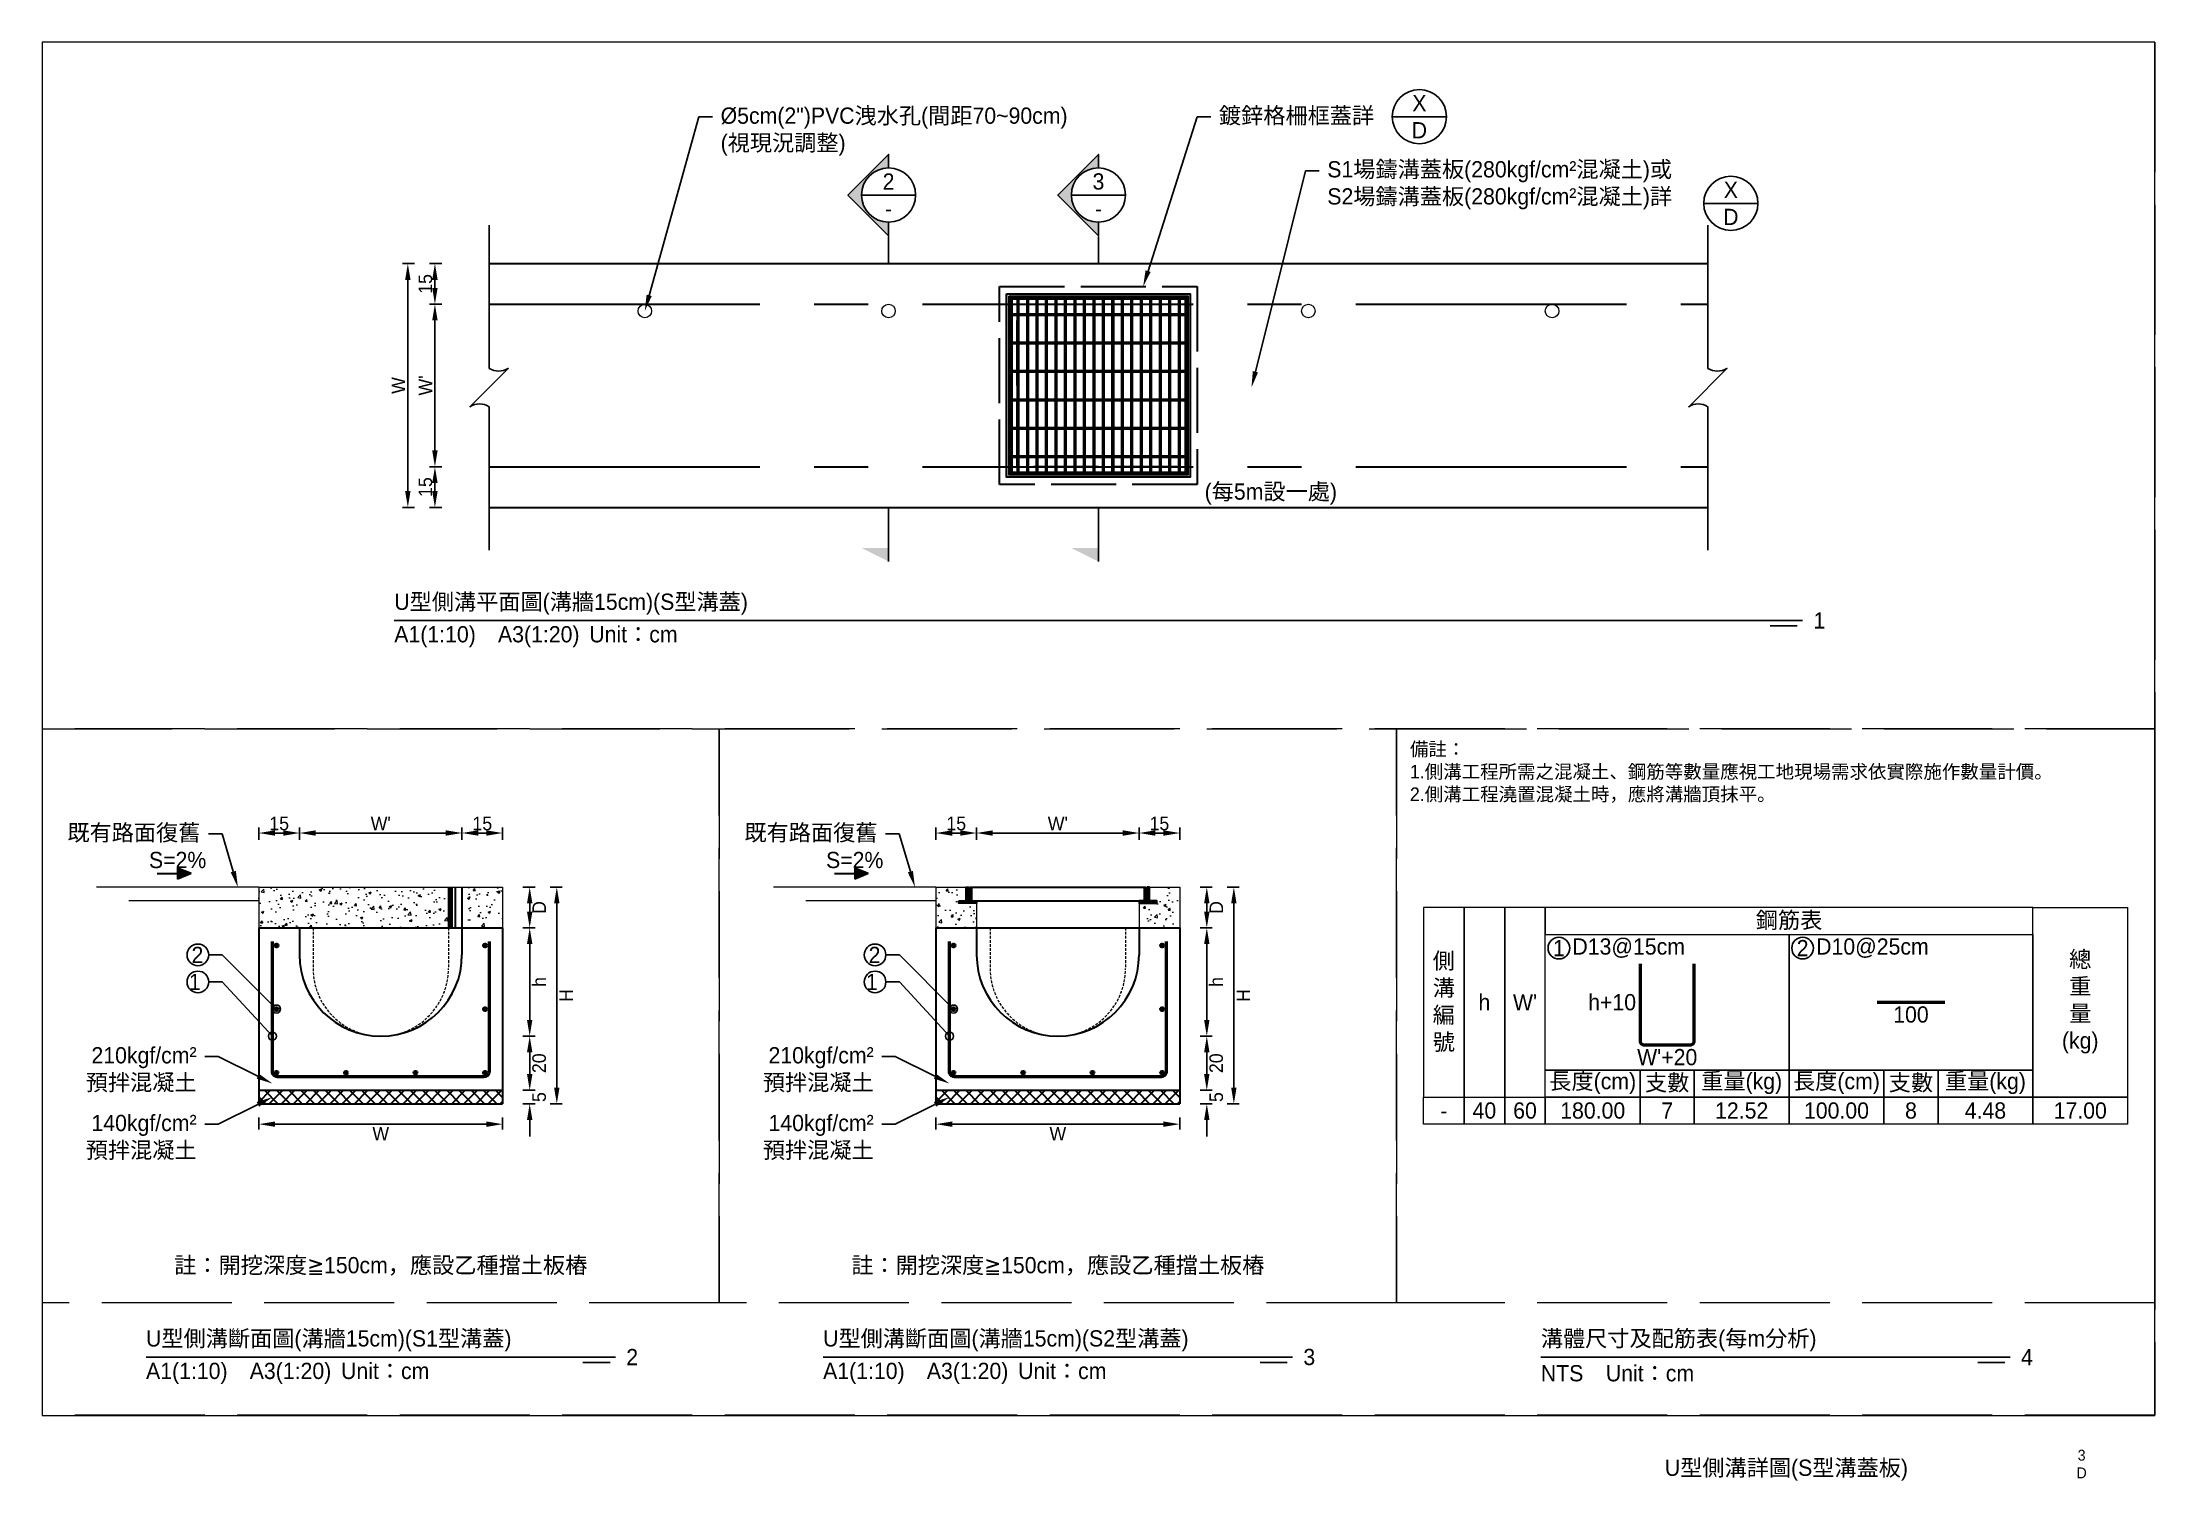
# Paper-space layout 'W90-h40-拓寬' of a CAD drawing. Extents: x 15 to 405, y 16 to 282.
# The model-space entities are those that its viewports show. They can reach past a viewport. Long polylines and large blocks are cut down to what shows.
import ezdxf
from ezdxf import colors
from ezdxf.entities.mleader import LeaderData, LeaderLine
from ezdxf.math import Vec2, Vec3

# ---------------------------------------------------------------- set-up
doc = ezdxf.new("R2010")
doc.units = 0
doc.header["$MEASUREMENT"] = 0
for name, pattern in [('ACAD_ISO02W100', [15, 12, -3]), ('CENTERX2', [4, 2.5, -0.5, 0.5, -0.5]), ('HIDDEN', [0.375, 0.25, -0.125])]:
    doc.linetypes.add(name, pattern=pattern)
for name, color, linetype, lineweight in [('一、1.基本-圖框', 7, 'Continuous', 20), ('二、1.繪圖-既有設施', 8, 'Continuous', 20), ('二、2.繪圖-施作項目', 181, 'Continuous', 30), ('二、3.繪圖-排水流向', 170, 'Continuous', 30), ('二、4.繪圖-設計鋪面', 40, 'Continuous', 20), ('二、5.繪圖-鋼筋', 60, 'Continuous', 50), ('二、6.繪圖-其他施作項目', 35, 'Continuous', 30)]:
    doc.layers.add(name, color=color, linetype=linetype, lineweight=lineweight)
doc.layers.add('一、4.基本-隱藏', color=9, linetype='ACAD_ISO02W100', lineweight=20, plot=False)
doc.layers.add('三、1.文字-說明文字', color=2, linetype='Continuous')
doc.layers.add('三、3.文字-註解文字', color=2, linetype='Continuous')
doc.styles.add('次圖名(詳圖)', font='MS PGothic.ttf', dxfattribs={"height": 6})
doc.styles.add('註解文字', font='MS PGothic.ttf', dxfattribs={"height": 3})
doc.styles.add('註解文字(詳圖)', font='MS PGothic.ttf', dxfattribs={"height": 5})
doc.dimstyles.new('註解文字(詳圖)', dxfattribs={"dimtxt": 6, "dimasz": 6, "dimexe": 2, "dimexo": 5, "dimgap": 1, "dimtad": 2, "dimzin": 0, "dimdsep": 46, "dimtxsty": '註解文字(詳圖)', "dimcen": 0.1, "dimclrd": 256, "dimclre": 256, "dimclrt": 256, "dimadec": 0, "dimazin": 0, "dimtfac": 1, "dimtofl": 0, "dimtmove": 0, "dimatfit": 3, "dimfxlon": 1, "dimtolj": 1, "dimtzin": 0, "dimlwd": -1, "dimlwe": -1, "dimarcsym": 1})
pattern_1 = [(45, (-3685.3608, -570.0957), (-2.65165, 2.65165), []), (45, (-3684.477, -570.0957), (-2.65165, 2.65165), []), (45, (-3683.593, -570.0957), (-2.65165, 2.65165), []), (45, (-3682.709, -570.0957), (-2.65165, 2.65165), [])]

psp = doc.layouts.new('W90-h40-拓寬')

# ---------------------------------------------------------------- texts
at = {"layer": '一、1.基本-圖框', "attachment_point": 5, "style": '註解文字'}
for s, width, insert, char_height in [('{\\fMS PGothic|b0|i0|c128|p34;U型側溝詳圖(}S{\\fMS PGothic|b0|i0|c128|p34;型溝蓋板)}', 48.68436, (337.25, 18.375), 3), ('3', 4.24831, (391.75, 21.125), 2), ('D', 7.40984, (391.75, 17.875), 2)]:
    psp.add_mtext_dynamic_manual_height_columns(s, width=width, gutter_width=15, heights=[0], dxfattribs=dict(at, insert=insert, char_height=char_height))

msp = doc.modelspace()

# ---------------------------------------------------------------- texts
at = {"layer": '一、1.基本-圖框', "char_height": 6, "attachment_point": 5, "style": '註解文字(詳圖)'}
for s, width, insert in [('{\\fMS PGothic|b0|i0|c128|p34;鋼筋表}', 94.24964, (-1995, -981.5)), ('側溝編號', 12.98354, (-2122.5, -1011.5)), ('{\\fMS PGothic|b0|i0|c128|p34;總重量(kg)}', 6, (-1887.5, -1011.5)), ('{\\fMS PGothic|b0|i0|c128|p34;h}', 12.98354, (-2107.5, -1011.5)), ("{\\fMS PGothic|b0|i0|c128|p34;W}'", 22.32258, (-2092.5, -1011.5)), ('{\\fMS PGothic|b0|i0|c128|p34;長度(cm)}', 35.02324, (-2067.5, -1041.5)), ('{\\fMS PGothic|b0|i0|c128|p34;支數}', 19.27354, (-2040, -1041.5)), ('{\\fMS PGothic|b0|i0|c128|p34;重量(kg)}', 30.27214, (-2012.5, -1041.5)), ('{\\fMS PGothic|b0|i0|c128|p34;長度(cm)}', 35.02324, (-1977.5, -1041.5)), ('{\\fMS PGothic|b0|i0|c128|p34;支數}', 19.27354, (-1950, -1041.5)), ('{\\fMS PGothic|b0|i0|c128|p34;重量(kg)}', 30.27214, (-1922.5, -1041.5))]:
    msp.add_mtext_dynamic_manual_height_columns(s, width=width, gutter_width=30, heights=[0], dxfattribs=dict(at, insert=insert))
at = {"layer": '三、1.文字-說明文字', "style": '註解文字(詳圖)'}
for s, width, insert, char_height, attachment_point in [('{\\fMS PGothic|b0|i0|c128|p34;X}', 4.41909, (-2131.5, -679.5), 6, 5), ('{\\fMS PGothic|b0|i0|c128|p34;D}', 12.5857, (-2131.5, -689.5), 6, 5), ('{\\fMS PGothic|b0|i0|c128|p34;X}', 4.41909, (-2016.5, -711.5), 6, 5), ('{\\fMS PGothic|b0|i0|c128|p34;D}', 12.5857, (-2016.5, -721.5), 6, 5), ('{\\fMS PGothic|b0|i0|c128|p34;備註：\\P1.側溝工程所需之混凝土、鋼筋等數量應視工地現場需求依實際施作數量計價。\\P2.側溝工程澆置混凝土時，應將溝牆頂抹平。}', 249.57878, (-2135, -915.5), 5, 1)]:
    msp.add_mtext_dynamic_manual_height_columns(s, width=width, gutter_width=30, heights=[0], dxfattribs=dict(at, insert=insert, char_height=char_height, attachment_point=attachment_point))
at = {"layer": '三、3.文字-註解文字', "char_height": 6}
for s, width, gutter_width, insert, attachment_point, style in [('2', 6.60394, 25, (-2327.5, -708.443), 5, '註解文字(詳圖)'), ('3', 6.60394, 25, (-2250, -708.443), 5, '註解文字(詳圖)'), ('-', 6.60394, 25, (-2327.5, -718.443), 5, '註解文字(詳圖)'), ('-', 6.60394, 25, (-2250, -718.443), 5, '註解文字(詳圖)'), ('(每5m設一處)', 52.41253, 30, (-2186.354, -823.81), 5, '註解文字(詳圖)'), ('{\\fMS PGothic|b0|i0|c128|p34;U型側溝平面圖(溝牆15cm)}(S型溝蓋)', 138.66243, 15, (-2510, -864.5), 4, '次圖名(詳圖)'), ('{\\fMS PGothic|b0|i0|c128|p34;U型側溝平面圖(溝牆15cm)}(S型溝蓋)', 138.66243, 15, (-2510, -864.5), 4, '次圖名(詳圖)'), ('A1(1:10)\u3000A3(1:20){\\fMS PGothic|b0|i0|c128|p34;^IUnit：cm}', 136.03259, 15, (-2510, -876.5), 4, '次圖名(詳圖)'), ('A1(1:10)\u3000A3(1:20){\\fMS PGothic|b0|i0|c128|p34;^IUnit：cm}', 136.03259, 15, (-2510, -876.5), 4, '次圖名(詳圖)'), ('1', 3, 15, (-1986, -870.5), 4, '次圖名(詳圖)'), ('1', 3, 15, (-1986, -870.5), 4, '次圖名(詳圖)'), ('1', 8.38231, 30, (-2080, -991.5), 5, '註解文字(詳圖)'), ('D13@15cm', 6.06582, 30, (-2075, -991.5), 4, '註解文字(詳圖)'), ('2', 8.38231, 30, (-1990, -991.5), 5, '註解文字(詳圖)'), ('{\\fMS PGothic|b0|i0|c128|p34;D1}0{\\fMS PGothic|b0|i0|c128|p34;@}25{\\fMS PGothic|b0|i0|c128|p34;cm}', 6.06582, 30, (-1985, -991.5), 4, '註解文字(詳圖)'), ('-', 9.06048, 30, (-2122.5, -1051.5), 5, '註解文字(詳圖)'), ('40', 9.06048, 30, (-2107.5, -1051.5), 5, '註解文字(詳圖)'), ('6{\\fMS PGothic|b0|i0|c128|p34;0}', 9.06048, 30, (-2092.5, -1051.5), 5, '註解文字(詳圖)'), ('180.00', 9.06048, 30, (-2067.5, -1051.5), 5, '註解文字(詳圖)'), ('7', 9.06048, 30, (-2040, -1051.5), 5, '註解文字(詳圖)'), ('12.52', 9.06048, 30, (-2012.5, -1051.5), 5, '註解文字(詳圖)'), ('{\\fMS PGothic|b0|i0|c128|p34;100}.00', 9.06048, 30, (-1977.5, -1051.5), 5, '註解文字(詳圖)'), ('8', 9.06048, 30, (-1950, -1051.5), 5, '註解文字(詳圖)'), ('4.48', 9.06048, 30, (-1922.5, -1051.5), 5, '註解文字(詳圖)'), ('17.00', 9.06048, 30, (-1887.5, -1051.5), 5, '註解文字(詳圖)'), ('{\\fMS PGothic|b0|i0|c128|p34;註：開挖深度≧150cm，應設乙種擋土板樁}', 156.49231, 30, (-2515, -1109), 5, '註解文字(詳圖)'), ('{\\fMS PGothic|b0|i0|c128|p34;註：開挖深度≧150cm，應設乙種擋土板樁}', 156.49231, 30, (-2265, -1109), 5, '註解文字(詳圖)'), ('{\\fMS PGothic|b0|i0|c128|p34;U型側溝斷面圖(溝牆15cm)}(S1型溝蓋)', 141.88067, 15, (-2601.66, -1136.5), 4, '次圖名(詳圖)'), ('{\\fMS PGothic|b0|i0|c128|p34;U型側溝斷面圖}(溝牆15cm){\\fMS PGothic|b0|i0|c128|p34;(S2型溝蓋)}', 142.93624, 15, (-2351.66, -1136.5), 4, '次圖名(詳圖)'), ('{\\fMS PGothic|b0|i0|c128|p34;溝體尺寸}及{\\fMS PGothic|b0|i0|c128|p34;配筋表(每m分析)}', 144.80097, 15, (-2086.66, -1136.5), 4, '次圖名(詳圖)'), ('A1(1:10)\u3000A3(1:20){\\fMS PGothic|b0|i0|c128|p34;^IUnit：cm}', 136.03259, 15, (-2601.66, -1148.5), 4, '次圖名(詳圖)'), ('2', 3, 15, (-2424.34, -1142.5), 4, '次圖名(詳圖)'), ('A1(1:10)\u3000A3(1:20){\\fMS PGothic|b0|i0|c128|p34;^IUnit：cm}', 136.03259, 15, (-2351.66, -1148.5), 4, '次圖名(詳圖)'), ('3', 3, 15, (-2174.34, -1142.5), 4, '次圖名(詳圖)'), ('NTS{\\fMS PGothic|b0|i0|c128|p34;^IUnit：cm}', 136.03259, 15, (-2086.66, -1148.5), 4, '次圖名(詳圖)'), ('4', 3, 15, (-1909.34, -1142.5), 4, '次圖名(詳圖)')]:
    msp.add_mtext_dynamic_manual_height_columns(s, width=width, gutter_width=gutter_width, heights=[0], dxfattribs=dict(at, insert=insert, attachment_point=attachment_point, style=style))
at = {"layer": '二、3.繪圖-排水流向', "char_height": 6, "attachment_point": 5, "style": '註解文字(詳圖)'}
for insert in [(-2590, -959), (-2340, -959)]:
    msp.add_mtext_dynamic_manual_height_columns('{\\fMS PGothic|b0|i0|c128|p34;S=2%}', width=10.17412, gutter_width=30, heights=[0], dxfattribs=dict(at, insert=insert))
at = {"layer": '二、5.繪圖-鋼筋', "char_height": 6, "style": '註解文字(詳圖)'}
for s, width, insert, attachment_point in [('h+10', 8.87231, (-2051.5, -1011.5), 6), ('100', 3.56631, (-1950, -1013), 2), ("{\\fMS PGothic|b0|i0|c128|p34;W}'+2{\\fMS PGothic|b0|i0|c128|p34;0}", 3.56631, (-2040, -1028.75), 2)]:
    msp.add_mtext_dynamic_manual_height_columns(s, width=width, gutter_width=30, heights=[0], dxfattribs=dict(at, insert=insert, attachment_point=attachment_point))

# ---------------------------------------------------------------- blocks, each defined once
blk = doc.blocks.new('*D103')
at = {"layer": 'Defpoints', "color": 0, "transparency": 16777216}
for p in [(-2475, -738.75), (-2495, -753.75), (-2475, -753.75)]:
    blk.add_point(p, dxfattribs=at)
at = {"layer": '三、3.文字-註解文字', "transparency": 16777216}
for p, q in [((-2492.5, -738.75), (-2497, -738.75)), ((-2495, -744.75), (-2495, -747.75)), ((-2492.5, -753.75), (-2497, -753.75))]:
    blk.add_line(p, q, dxfattribs=at)
for points in [[(-2496, -744.75), (-2494, -744.75), (-2495, -738.75)], [(-2496, -747.75), (-2494, -747.75), (-2495, -753.75)]]:
    blk.add_solid(points, dxfattribs=at)
at = {"layer": '三、3.文字-註解文字', "transparency": 16777216, "insert": (-2498.5, -746.25), "char_height": 5, "attachment_point": 5, "rotation": 90, "style": '註解文字(詳圖)'}
blk.add_mtext('\\A1;15', dxfattribs=at)
blk = doc.blocks.new('*D104')
at = {"layer": 'Defpoints', "color": 0, "transparency": 16777216}
for p in [(-2475, -753.75), (-2495, -813.75), (-2475, -813.75)]:
    blk.add_point(p, dxfattribs=at)
at = {"layer": '三、3.文字-註解文字', "transparency": 16777216}
for p, q in [((-2492.5, -753.75), (-2497, -753.75)), ((-2495, -759.75), (-2495, -807.75)), ((-2492.5, -813.75), (-2497, -813.75))]:
    blk.add_line(p, q, dxfattribs=at)
for points in [[(-2496, -759.75), (-2494, -759.75), (-2495, -753.75)], [(-2496, -807.75), (-2494, -807.75), (-2495, -813.75)]]:
    blk.add_solid(points, dxfattribs=at)
at = {"layer": '三、3.文字-註解文字', "transparency": 16777216, "insert": (-2498.5, -783.75), "char_height": 5, "attachment_point": 5, "rotation": 90, "style": '註解文字(詳圖)'}
blk.add_mtext("\\A1;W'", dxfattribs=at)
blk = doc.blocks.new('*D105')
at = {"layer": 'Defpoints', "color": 0, "transparency": 16777216}
for p in [(-2475, -813.75), (-2495, -828.75), (-2475, -828.75)]:
    blk.add_point(p, dxfattribs=at)
at = {"layer": '三、3.文字-註解文字', "transparency": 16777216}
for p, q in [((-2492.5, -813.75), (-2497, -813.75)), ((-2495, -819.75), (-2495, -822.75)), ((-2492.5, -828.75), (-2497, -828.75))]:
    blk.add_line(p, q, dxfattribs=at)
for points in [[(-2496, -819.75), (-2494, -819.75), (-2495, -813.75)], [(-2496, -822.75), (-2494, -822.75), (-2495, -828.75)]]:
    blk.add_solid(points, dxfattribs=at)
at = {"layer": '三、3.文字-註解文字', "transparency": 16777216, "insert": (-2498.5, -821.25), "char_height": 5, "attachment_point": 5, "rotation": 90, "style": '註解文字(詳圖)'}
blk.add_mtext('\\A1;15', dxfattribs=at)
blk = doc.blocks.new('排水流向')
at = {"layer": '二、3.繪圖-排水流向'}
h = blk.add_hatch(color=256, dxfattribs=at)
h.dxf.hatch_style = 1
h.paths.add_polyline_path([(0, 1), (0, -1), (2.5, 0)])
for points in [[(-3.75, 0), (0, 0)], [(0, 1), (0, -1)], [(2.5, 0), (0, 1)], [(2.5, 0), (0, -1)]]:
    blk.add_lwpolyline(points, dxfattribs=at)
blk = doc.blocks.new('*D124')
at = {"layer": 'Defpoints', "color": 0, "transparency": 16777216}
for p in [(-2545, -949), (-2545, -984), (-2485, -984)]:
    blk.add_point(p, dxfattribs=at)
at = {"layer": '三、3.文字-註解文字', "transparency": 16777216}
for p, q in [((-2545, -951.5), (-2545, -947)), ((-2491, -949), (-2539, -949)), ((-2485, -951.5), (-2485, -947))]:
    blk.add_line(p, q, dxfattribs=at)
for points in [[(-2539, -948), (-2539, -950), (-2545, -949)], [(-2491, -948), (-2491, -950), (-2485, -949)]]:
    blk.add_solid(points, dxfattribs=at)
at = {"layer": '三、3.文字-註解文字', "transparency": 16777216, "insert": (-2515, -945.5), "char_height": 5, "attachment_point": 5, "style": '註解文字(詳圖)'}
blk.add_mtext("\\A1;W'", dxfattribs=at)
blk = doc.blocks.new('*D125')
at = {"layer": 'Defpoints', "color": 0, "transparency": 16777216}
for p in [(-2560, -949), (-2560, -984), (-2545, -984)]:
    blk.add_point(p, dxfattribs=at)
at = {"layer": '三、3.文字-註解文字', "transparency": 16777216}
for p, q in [((-2560, -951.5), (-2560, -947)), ((-2551, -949), (-2554, -949)), ((-2545, -951.5), (-2545, -947))]:
    blk.add_line(p, q, dxfattribs=at)
for points in [[(-2554, -948), (-2554, -950), (-2560, -949)], [(-2551, -948), (-2551, -950), (-2545, -949)]]:
    blk.add_solid(points, dxfattribs=at)
at = {"layer": '三、3.文字-註解文字', "transparency": 16777216, "insert": (-2552.5, -945.5), "char_height": 5, "attachment_point": 5, "style": '註解文字(詳圖)'}
blk.add_mtext('\\A1;15', dxfattribs=at)
blk = doc.blocks.new('*D126')
at = {"layer": 'Defpoints', "color": 0, "transparency": 16777216}
for p in [(-2485, -949), (-2485, -984), (-2470, -984)]:
    blk.add_point(p, dxfattribs=at)
at = {"layer": '三、3.文字-註解文字', "transparency": 16777216}
for p, q in [((-2485, -951.5), (-2485, -947)), ((-2476, -949), (-2479, -949)), ((-2470, -951.5), (-2470, -947))]:
    blk.add_line(p, q, dxfattribs=at)
for points in [[(-2479, -948), (-2479, -950), (-2485, -949)], [(-2476, -948), (-2476, -950), (-2470, -949)]]:
    blk.add_solid(points, dxfattribs=at)
at = {"layer": '三、3.文字-註解文字', "transparency": 16777216, "insert": (-2477.5, -945.5), "char_height": 5, "attachment_point": 5, "style": '註解文字(詳圖)'}
blk.add_mtext('\\A1;15', dxfattribs=at)
blk = doc.blocks.new('*D127')
at = {"layer": 'Defpoints', "color": 0, "transparency": 16777216}
for p in [(-2295, -949), (-2295, -984), (-2235, -984)]:
    blk.add_point(p, dxfattribs=at)
at = {"layer": '三、3.文字-註解文字', "transparency": 16777216}
for p, q in [((-2295, -951.5), (-2295, -947)), ((-2241, -949), (-2289, -949)), ((-2235, -951.5), (-2235, -947))]:
    blk.add_line(p, q, dxfattribs=at)
for points in [[(-2289, -948), (-2289, -950), (-2295, -949)], [(-2241, -948), (-2241, -950), (-2235, -949)]]:
    blk.add_solid(points, dxfattribs=at)
at = {"layer": '三、3.文字-註解文字', "transparency": 16777216, "insert": (-2265, -945.5), "char_height": 5, "attachment_point": 5, "style": '註解文字(詳圖)'}
blk.add_mtext("\\A1;W'", dxfattribs=at)
blk = doc.blocks.new('*D128')
at = {"layer": 'Defpoints', "color": 0, "transparency": 16777216}
for p in [(-2310, -949), (-2310, -984), (-2295, -984)]:
    blk.add_point(p, dxfattribs=at)
at = {"layer": '三、3.文字-註解文字', "transparency": 16777216}
for p, q in [((-2310, -951.5), (-2310, -947)), ((-2301, -949), (-2304, -949)), ((-2295, -951.5), (-2295, -947))]:
    blk.add_line(p, q, dxfattribs=at)
for points in [[(-2304, -948), (-2304, -950), (-2310, -949)], [(-2301, -948), (-2301, -950), (-2295, -949)]]:
    blk.add_solid(points, dxfattribs=at)
at = {"layer": '三、3.文字-註解文字', "transparency": 16777216, "insert": (-2302.5, -945.5), "char_height": 5, "attachment_point": 5, "style": '註解文字(詳圖)'}
blk.add_mtext('\\A1;15', dxfattribs=at)
blk = doc.blocks.new('*D129')
at = {"layer": 'Defpoints', "color": 0, "transparency": 16777216}
for p in [(-2235, -949), (-2235, -984), (-2220, -984)]:
    blk.add_point(p, dxfattribs=at)
at = {"layer": '三、3.文字-註解文字', "transparency": 16777216}
for p, q in [((-2235, -951.5), (-2235, -947)), ((-2226, -949), (-2229, -949)), ((-2220, -951.5), (-2220, -947))]:
    blk.add_line(p, q, dxfattribs=at)
for points in [[(-2229, -948), (-2229, -950), (-2235, -949)], [(-2226, -948), (-2226, -950), (-2220, -949)]]:
    blk.add_solid(points, dxfattribs=at)
at = {"layer": '三、3.文字-註解文字', "transparency": 16777216, "insert": (-2227.5, -945.5), "char_height": 5, "attachment_point": 5, "style": '註解文字(詳圖)'}
blk.add_mtext('\\A1;15', dxfattribs=at)
blk = doc.blocks.new('*D134')
at = {"layer": 'Defpoints', "color": 0, "transparency": 16777216}
for p in [(-2310, -1049), (-2220, -1049), (-2310, -1056.5)]:
    blk.add_point(p, dxfattribs=at)
at = {"layer": '三、3.文字-註解文字', "transparency": 16777216}
for p, q in [((-2310, -1054), (-2310, -1058.5)), ((-2226, -1056.5), (-2304, -1056.5)), ((-2220, -1054), (-2220, -1058.5))]:
    blk.add_line(p, q, dxfattribs=at)
for points in [[(-2304, -1055.5), (-2304, -1057.5), (-2310, -1056.5)], [(-2226, -1055.5), (-2226, -1057.5), (-2220, -1056.5)]]:
    blk.add_solid(points, dxfattribs=at)
at = {"layer": '三、3.文字-註解文字', "transparency": 16777216, "insert": (-2265, -1060), "char_height": 5, "attachment_point": 5, "style": '註解文字(詳圖)'}
blk.add_mtext('\\A1;W', dxfattribs=at)
blk = doc.blocks.new('*D135')
at = {"layer": 'Defpoints', "color": 0, "transparency": 16777216}
for p in [(-2560, -1049), (-2470, -1049), (-2560, -1056.5)]:
    blk.add_point(p, dxfattribs=at)
at = {"layer": '三、3.文字-註解文字', "transparency": 16777216}
for p, q in [((-2560, -1054), (-2560, -1058.5)), ((-2476, -1056.5), (-2554, -1056.5)), ((-2470, -1054), (-2470, -1058.5))]:
    blk.add_line(p, q, dxfattribs=at)
for points in [[(-2554, -1055.5), (-2554, -1057.5), (-2560, -1056.5)], [(-2476, -1055.5), (-2476, -1057.5), (-2470, -1056.5)]]:
    blk.add_solid(points, dxfattribs=at)
at = {"layer": '三、3.文字-註解文字', "transparency": 16777216, "insert": (-2515, -1060), "char_height": 5, "attachment_point": 5, "style": '註解文字(詳圖)'}
blk.add_mtext('\\A1;W', dxfattribs=at)
blk = doc.blocks.new('*D163')
at = {"layer": 'Defpoints', "color": 0, "transparency": 16777216}
for p in [(-2265, -984), (-2210, -984), (-2265, -1024)]:
    blk.add_point(p, dxfattribs=at)
at = {"layer": '三、3.文字-註解文字', "transparency": 16777216}
for p, q in [((-2212.5, -984), (-2208, -984)), ((-2210, -1018), (-2210, -990)), ((-2212.5, -1024), (-2208, -1024))]:
    blk.add_line(p, q, dxfattribs=at)
for points in [[(-2211, -990), (-2209, -990), (-2210, -984)], [(-2211, -1018), (-2209, -1018), (-2210, -1024)]]:
    blk.add_solid(points, dxfattribs=at)
at = {"layer": '三、3.文字-註解文字', "transparency": 16777216, "insert": (-2206.5, -1004), "char_height": 5, "attachment_point": 5, "rotation": 90, "style": '註解文字(詳圖)'}
blk.add_mtext('\\A1;h', dxfattribs=at)
blk = doc.blocks.new('*D164')
at = {"layer": 'Defpoints', "color": 0, "transparency": 16777216}
for p in [(-2265, -1024), (-2265, -1044), (-2210, -1044)]:
    blk.add_point(p, dxfattribs=at)
at = {"layer": '三、3.文字-註解文字', "transparency": 16777216}
for p, q in [((-2212.5, -1024), (-2208, -1024)), ((-2210, -1030), (-2210, -1038)), ((-2212.5, -1044), (-2208, -1044))]:
    blk.add_line(p, q, dxfattribs=at)
for points in [[(-2211, -1030), (-2209, -1030), (-2210, -1024)], [(-2211, -1038), (-2209, -1038), (-2210, -1044)]]:
    blk.add_solid(points, dxfattribs=at)
at = {"layer": '三、3.文字-註解文字', "transparency": 16777216, "insert": (-2206.5, -1034), "char_height": 5, "attachment_point": 5, "rotation": 90, "style": '註解文字(詳圖)'}
blk.add_mtext('\\A1;20', dxfattribs=at)
blk = doc.blocks.new('*D165')
at = {"layer": 'Defpoints', "color": 0, "transparency": 16777216}
for p in [(-2265, -1044), (-2265, -1049), (-2210, -1049)]:
    blk.add_point(p, dxfattribs=at)
at = {"layer": '三、3.文字-註解文字', "transparency": 16777216}
for p, q in [((-2210, -1038), (-2210, -1032)), ((-2212.5, -1044), (-2208, -1044)), ((-2212.5, -1049), (-2208, -1049)), ((-2210, -1055), (-2210, -1061))]:
    blk.add_line(p, q, dxfattribs=at)
for points in [[(-2211, -1038), (-2209, -1038), (-2210, -1044)], [(-2211, -1055), (-2209, -1055), (-2210, -1049)]]:
    blk.add_solid(points, dxfattribs=at)
at = {"layer": '三、3.文字-註解文字', "transparency": 16777216, "insert": (-2206.5, -1046.5), "char_height": 5, "attachment_point": 5, "rotation": 90, "style": '註解文字(詳圖)'}
blk.add_mtext('\\A1;5', dxfattribs=at)
blk = doc.blocks.new('*D166')
at = {"layer": 'Defpoints', "color": 0, "transparency": 16777216}
for p in [(-2220, -969), (-2210, -969), (-2220, -984)]:
    blk.add_point(p, dxfattribs=at)
at = {"layer": '三、3.文字-註解文字', "transparency": 16777216}
for p, q in [((-2212.5, -969), (-2208, -969)), ((-2210, -978), (-2210, -975)), ((-2212.5, -984), (-2208, -984))]:
    blk.add_line(p, q, dxfattribs=at)
for points in [[(-2211, -975), (-2209, -975), (-2210, -969)], [(-2211, -978), (-2209, -978), (-2210, -984)]]:
    blk.add_solid(points, dxfattribs=at)
at = {"layer": '三、3.文字-註解文字', "transparency": 16777216, "insert": (-2206.5, -976.5), "char_height": 5, "attachment_point": 5, "rotation": 90, "style": '註解文字(詳圖)'}
blk.add_mtext('\\A1;D', dxfattribs=at)
blk = doc.blocks.new('*D167')
at = {"layer": 'Defpoints', "color": 0, "transparency": 16777216}
for p in [(-2220, -969), (-2200, -969), (-2220, -1049)]:
    blk.add_point(p, dxfattribs=at)
at = {"layer": '三、3.文字-註解文字', "transparency": 16777216}
for p, q in [((-2202.5, -969), (-2198, -969)), ((-2200, -1043), (-2200, -975)), ((-2202.5, -1049), (-2198, -1049))]:
    blk.add_line(p, q, dxfattribs=at)
for points in [[(-2201, -975), (-2199, -975), (-2200, -969)], [(-2201, -1043), (-2199, -1043), (-2200, -1049)]]:
    blk.add_solid(points, dxfattribs=at)
at = {"layer": '三、3.文字-註解文字', "transparency": 16777216, "insert": (-2196.5, -1009), "char_height": 5, "attachment_point": 5, "rotation": 90, "style": '註解文字(詳圖)'}
blk.add_mtext('\\A1;H', dxfattribs=at)
blk = doc.blocks.new('_Small')
at = {"color": 0, "linetype": 'ByBlock', "lineweight": -2}
blk.add_circle((0, 0), 0.25, dxfattribs=at)
blk = doc.blocks.new('*D173')
at = {"layer": 'Defpoints', "color": 0, "transparency": 16777216}
for p in [(-2515, -984), (-2460, -984), (-2515, -1024)]:
    blk.add_point(p, dxfattribs=at)
at = {"layer": '三、3.文字-註解文字', "transparency": 16777216}
for p, q in [((-2462.5, -984), (-2458, -984)), ((-2460, -1018), (-2460, -990)), ((-2462.5, -1024), (-2458, -1024))]:
    blk.add_line(p, q, dxfattribs=at)
for points in [[(-2461, -990), (-2459, -990), (-2460, -984)], [(-2461, -1018), (-2459, -1018), (-2460, -1024)]]:
    blk.add_solid(points, dxfattribs=at)
at = {"layer": '三、3.文字-註解文字', "transparency": 16777216, "insert": (-2456.5, -1004), "char_height": 5, "attachment_point": 5, "rotation": 90, "style": '註解文字(詳圖)'}
blk.add_mtext('\\A1;h', dxfattribs=at)
blk = doc.blocks.new('*D174')
at = {"layer": 'Defpoints', "color": 0, "transparency": 16777216}
for p in [(-2515, -1024), (-2515, -1044), (-2460, -1044)]:
    blk.add_point(p, dxfattribs=at)
at = {"layer": '三、3.文字-註解文字', "transparency": 16777216}
for p, q in [((-2462.5, -1024), (-2458, -1024)), ((-2460, -1030), (-2460, -1038)), ((-2462.5, -1044), (-2458, -1044))]:
    blk.add_line(p, q, dxfattribs=at)
for points in [[(-2461, -1030), (-2459, -1030), (-2460, -1024)], [(-2461, -1038), (-2459, -1038), (-2460, -1044)]]:
    blk.add_solid(points, dxfattribs=at)
at = {"layer": '三、3.文字-註解文字', "transparency": 16777216, "insert": (-2456.5, -1034), "char_height": 5, "attachment_point": 5, "rotation": 90, "style": '註解文字(詳圖)'}
blk.add_mtext('\\A1;20', dxfattribs=at)
blk = doc.blocks.new('*D175')
at = {"layer": 'Defpoints', "color": 0, "transparency": 16777216}
for p in [(-2515, -1044), (-2515, -1049), (-2460, -1049)]:
    blk.add_point(p, dxfattribs=at)
at = {"layer": '三、3.文字-註解文字', "transparency": 16777216}
for p, q in [((-2460, -1038), (-2460, -1032)), ((-2462.5, -1044), (-2458, -1044)), ((-2462.5, -1049), (-2458, -1049)), ((-2460, -1055), (-2460, -1061))]:
    blk.add_line(p, q, dxfattribs=at)
for points in [[(-2461, -1038), (-2459, -1038), (-2460, -1044)], [(-2461, -1055), (-2459, -1055), (-2460, -1049)]]:
    blk.add_solid(points, dxfattribs=at)
at = {"layer": '三、3.文字-註解文字', "transparency": 16777216, "insert": (-2456.5, -1046.5), "char_height": 5, "attachment_point": 5, "rotation": 90, "style": '註解文字(詳圖)'}
blk.add_mtext('\\A1;5', dxfattribs=at)
blk = doc.blocks.new('*D176')
at = {"layer": 'Defpoints', "color": 0, "transparency": 16777216}
for p in [(-2470, -969), (-2460, -969), (-2470, -984)]:
    blk.add_point(p, dxfattribs=at)
at = {"layer": '三、3.文字-註解文字', "transparency": 16777216}
for p, q in [((-2462.5, -969), (-2458, -969)), ((-2460, -978), (-2460, -975)), ((-2462.5, -984), (-2458, -984))]:
    blk.add_line(p, q, dxfattribs=at)
for points in [[(-2461, -975), (-2459, -975), (-2460, -969)], [(-2461, -978), (-2459, -978), (-2460, -984)]]:
    blk.add_solid(points, dxfattribs=at)
at = {"layer": '三、3.文字-註解文字', "transparency": 16777216, "insert": (-2456.5, -976.5), "char_height": 5, "attachment_point": 5, "rotation": 90, "style": '註解文字(詳圖)'}
blk.add_mtext('\\A1;D', dxfattribs=at)
blk = doc.blocks.new('*D177')
at = {"layer": 'Defpoints', "color": 0, "transparency": 16777216}
for p in [(-2470, -969), (-2450, -969), (-2470, -1049)]:
    blk.add_point(p, dxfattribs=at)
at = {"layer": '三、3.文字-註解文字', "transparency": 16777216}
for p, q in [((-2452.5, -969), (-2448, -969)), ((-2450, -1043), (-2450, -975)), ((-2452.5, -1049), (-2448, -1049))]:
    blk.add_line(p, q, dxfattribs=at)
for points in [[(-2451, -975), (-2449, -975), (-2450, -969)], [(-2451, -1043), (-2449, -1043), (-2450, -1049)]]:
    blk.add_solid(points, dxfattribs=at)
at = {"layer": '三、3.文字-註解文字', "transparency": 16777216, "insert": (-2446.5, -1009), "char_height": 5, "attachment_point": 5, "rotation": 90, "style": '註解文字(詳圖)'}
blk.add_mtext('\\A1;H', dxfattribs=at)
blk = doc.blocks.new('*D378')
at = {"layer": 'Defpoints', "color": 0, "transparency": 16777216}
for p in [(-2505, -738.75), (-615, -738.75), (-2475, -828.75)]:
    blk.add_point(p, dxfattribs=at)
at = {"layer": '三、3.文字-註解文字', "transparency": 16777216}
for p, q in [((-2502.5, -738.75), (-2507, -738.75)), ((-2505, -822.75), (-2505, -744.75)), ((-2502.5, -828.75), (-2507, -828.75))]:
    blk.add_line(p, q, dxfattribs=at)
for points in [[(-2506, -744.75), (-2504, -744.75), (-2505, -738.75)], [(-2506, -822.75), (-2504, -822.75), (-2505, -828.75)]]:
    blk.add_solid(points, dxfattribs=at)
at = {"layer": '三、3.文字-註解文字', "transparency": 16777216, "insert": (-2508.5, -783.75), "char_height": 5, "attachment_point": 5, "rotation": 90, "style": '註解文字(詳圖)'}
blk.add_mtext('\\A1;W', dxfattribs=at)

# ---------------------------------------------------------------- dimensions: what is measured, and where the dimension line sits
at = {"layer": '三、3.文字-註解文字'}
for base, p1, p2, text, picture, middle in [((-2505, -738.75), (-2475, -828.75), (-615, -738.75), 'W', '*D378', (-2508.5, -783.75)), ((-2495, -753.75), (-2475, -738.75), (-2475, -753.75), '15', '*D103', (-2498.5, -746.25)), ((-2495, -813.75), (-2475, -753.75), (-2475, -813.75), "W'", '*D104', (-2498.5, -783.75)), ((-2495, -828.75), (-2475, -813.75), (-2475, -828.75), '15', '*D105', (-2498.5, -821.25)), ((-2460, -969), (-2470, -984), (-2470, -969), 'D', '*D176', (-2456.5, -976.5)), ((-2450, -969), (-2470, -1049), (-2470, -969), 'H', '*D177', (-2446.5, -1009)), ((-2210, -969), (-2220, -984), (-2220, -969), 'D', '*D166', (-2206.5, -976.5)), ((-2200, -969), (-2220, -1049), (-2220, -969), 'H', '*D167', (-2196.5, -1009)), ((-2460, -984), (-2515, -1024), (-2515, -984), 'h', '*D173', (-2456.5, -1004)), ((-2210, -984), (-2265, -1024), (-2265, -984), 'h', '*D163', (-2206.5, -1004)), ((-2460, -1044), (-2515, -1024), (-2515, -1044), '20', '*D174', (-2456.5, -1034)), ((-2210, -1044), (-2265, -1024), (-2265, -1044), '20', '*D164', (-2206.5, -1034)), ((-2460, -1049), (-2515, -1044), (-2515, -1049), '5', '*D175', (-2456.5, -1046.5)), ((-2210, -1049), (-2265, -1044), (-2265, -1049), '5', '*D165', (-2206.5, -1046.5))]:
    dim = msp.add_linear_dim(base=base, p1=p1, p2=p2, angle=90, text=text, dimstyle='註解文字(詳圖)', dxfattribs=at)
    dim.commit()
    dim.dimension.update_dxf_attribs({"geometry": picture, "text_midpoint": middle})
for base, p1, p2, text, picture, middle in [((-2560, -949), (-2545, -984), (-2560, -984), '15', '*D125', (-2552.5, -945.5)), ((-2545, -949), (-2485, -984), (-2545, -984), "W'", '*D124', (-2515, -945.5)), ((-2485, -949), (-2470, -984), (-2485, -984), '15', '*D126', (-2477.5, -945.5)), ((-2310, -949), (-2295, -984), (-2310, -984), '15', '*D128', (-2302.5, -945.5)), ((-2295, -949), (-2235, -984), (-2295, -984), "W'", '*D127', (-2265, -945.5)), ((-2235, -949), (-2220, -984), (-2235, -984), '15', '*D129', (-2227.5, -945.5)), ((-2560, -1056.5), (-2470, -1049), (-2560, -1049), 'W', '*D135', (-2515, -1060)), ((-2310, -1056.5), (-2220, -1049), (-2310, -1049), 'W', '*D134', (-2265, -1060))]:
    dim = msp.add_linear_dim(base=base, p1=p1, p2=p2, text=text, dimstyle='註解文字(詳圖)', dxfattribs=at)
    dim.commit()
    dim.dimension.update_dxf_attribs({"geometry": picture, "text_midpoint": middle})

# ---------------------------------------------------------------- hatches: boundary and pattern name
at = {"layer": '三、3.文字-註解文字'}
h = msp.add_hatch(color=256, dxfattribs=at)
h.dxf.hatch_style = 1
h.paths.add_polyline_path([(-2327.5, -698.443), (-2342.5, -713.443), (-2327.5, -728.443), (-2327.5, -723.443, -0.4142136), (-2337.5, -713.443, -0.4142136), (-2327.5, -703.443)])
h = msp.add_hatch(color=256, dxfattribs=at)
h.dxf.hatch_style = 1
h.paths.add_polyline_path([(-2250, -698.443), (-2265, -713.443), (-2250, -728.443), (-2250, -723.443, -0.4142136), (-2260, -713.443, -0.4142136), (-2250, -703.443)])
h = msp.add_hatch(color=256, dxfattribs=at)
h.dxf.hatch_style = 1
h.paths.add_polyline_path([(-2337.5, -843.75), (-2327.5, -848.75), (-2327.5, -843.75)])
h = msp.add_hatch(color=256, dxfattribs=at)
h.dxf.hatch_style = 1
h.paths.add_polyline_path([(-2260, -843.75), (-2250, -848.75), (-2250, -843.75)])
at = {"layer": '二、1.繪圖-既有設施'}
h = msp.add_hatch(dxfattribs=at)
h.set_pattern_fill('AR-CONC', color=256, scale=0.05)
h.set_pattern_definition([(50, (-1746.028, -1213.119), (9.109233, -0.796954), [0.9525, -10.4775]), (355, (-1746.028, -1213.119), (-1.76217, 9.55284), [0.762, -8.38203]), (100.4514, (-1745.269, -1213.1855), (7.34706, 8.75589), [0.8095, -8.90451]), (46.1842, (-1746.028, -1210.579), (13.55395, -2.10212), [1.42875, -15.71625]), (96.6356, (-1744.899, -1210.754), (11.8702, 12.3713), [1.21425, -13.35678]), (351.1842, (-1746.028, -1210.579), (11.8702, 12.3713), [1.143, -12.57299]), (21, (-1744.758, -1211.214), (7.58072, -5.11326), [0.9525, -10.4775]), (326, (-1744.758, -1211.214), (3.0901, 9.2094), [0.762, -8.382]), (71.4514, (-1744.126, -1211.64), (10.67082, 4.09614), [0.8095, -8.9045]), (37.5, (-1746.028, -1213.119), (0.15443, 4.227752), [0, -8.2804, 0, -8.509, 0, -8.41375]), (7.5, (-1746.028, -1213.119), (3.340983, 5.009029), [0, -4.8514, 0, -8.0899, 0, -3.20675]), (327.5, (-1748.86, -1213.119), (6.77953, -0.286437), [0, -3.175, 0, -9.906, 0, -13.1445]), (317.5, (-1750.13, -1213.119), (7.40646, 1.271325), [0, -4.1275, 0, -6.5786, 0, -9.3345])])
h.paths.add_polyline_path([(-2490, -969), (-2560, -969), (-2560, -984), (-2490, -984)])
h.paths.add_polyline_path([(-2485, -984), (-2470, -984), (-2470, -969), (-2485, -969)])
h = msp.add_hatch(dxfattribs=at)
h.set_pattern_fill('AR-CONC', color=256, scale=0.05)
h.set_pattern_definition([(50, (-1487.277, -1182.978), (9.109233, -0.796954), [0.9525, -10.4775]), (355, (-1487.277, -1182.978), (-1.76217, 9.55284), [0.762, -8.38203]), (100.4514, (-1486.518, -1183.044), (7.34706, 8.75589), [0.8095, -8.90451]), (46.1842, (-1487.277, -1180.438), (13.55395, -2.10212), [1.42875, -15.71625]), (96.6356, (-1486.147, -1180.613), (11.8702, 12.3713), [1.21425, -13.35678]), (351.1842, (-1487.277, -1180.438), (11.8702, 12.3713), [1.143, -12.57299]), (21, (-1486.007, -1181.073), (7.58072, -5.11326), [0.9525, -10.4775]), (326, (-1486.007, -1181.073), (3.0901, 9.2094), [0.762, -8.382]), (71.4514, (-1485.375, -1181.499), (10.67082, 4.09614), [0.8095, -8.9045]), (37.5, (-1487.277, -1182.9777), (0.15443, 4.227752), [0, -8.2804, 0, -8.509, 0, -8.41375]), (7.5, (-1487.277, -1182.9777), (3.340983, 5.009029), [0, -4.8514, 0, -8.0899, 0, -3.20675]), (327.5, (-1490.109, -1182.9777), (6.77953, -0.286437), [0, -3.175, 0, -9.906, 0, -13.1445]), (317.5, (-1491.379, -1182.9777), (7.40646, 1.271325), [0, -4.1275, 0, -6.5786, 0, -9.3345])])
h.paths.add_polyline_path([(-2301.5, -974), (-2298.9, -974), (-2298.9, -969), (-2310, -969), (-2310, -984), (-2295, -984), (-2295, -974.9), (-2301.5, -974.9)])
h.paths.add_polyline_path([(-2220, -984), (-2220, -969), (-2231.1, -969), (-2231.1, -974), (-2228.5, -974), (-2228.5, -974.9), (-2235, -974.9), (-2235, -984)])
at = {"layer": '二、2.繪圖-施作項目'}
h = msp.add_hatch(dxfattribs=at)
h.set_pattern_fill('ANSI37', color=256)
h.set_pattern_definition([(45, (-3167.4684, -1368.451), (-2.245064, 2.245064), []), (135, (-3167.4684, -1368.451), (-2.245064, -2.245064), [])])
h.paths.add_polyline_path([(-2470, -1049), (-2470, -1044), (-2560, -1044), (-2560, -1049)])
h = msp.add_hatch(dxfattribs=at)
h.set_pattern_fill('ANSI37', color=256)
h.set_pattern_definition([(45, (-2917.4684, -1368.451), (-2.245064, 2.245064), []), (135, (-2917.4684, -1368.451), (-2.245064, -2.245064), [])])
h.paths.add_polyline_path([(-2220, -1049), (-2220, -1044), (-2310, -1044), (-2310, -1049)])
at = {"layer": '二、5.繪圖-鋼筋'}
h = msp.add_hatch(color=256, dxfattribs=at)
h.dxf.hatch_style = 1
h.paths.add_polyline_path([(-2553, -990.5, 1), (-2554, -990.5, 1)])
h = msp.add_hatch(color=256, dxfattribs=at)
h.dxf.hatch_style = 1
h.paths.add_polyline_path([(-2476, -990.5, 1), (-2477, -990.5, 1)])
h = msp.add_hatch(color=256, dxfattribs=at)
h.dxf.hatch_style = 1
h.paths.add_polyline_path([(-2303, -990.5, 1), (-2304, -990.5, 1)])
h = msp.add_hatch(color=256, dxfattribs=at)
h.dxf.hatch_style = 1
h.paths.add_polyline_path([(-2226, -990.5, 1), (-2227, -990.5, 1)])
h = msp.add_hatch(color=256, dxfattribs=at)
h.dxf.hatch_style = 1
h.paths.add_polyline_path([(-2553, -1014, 1), (-2554, -1014, 1)])
h = msp.add_hatch(color=256, dxfattribs=at)
h.dxf.hatch_style = 1
h.paths.add_polyline_path([(-2476, -1014, 1), (-2477, -1014, 1)])
h = msp.add_hatch(color=256, dxfattribs=at)
h.dxf.hatch_style = 1
h.paths.add_polyline_path([(-2303, -1014, 1), (-2304, -1014, 1)])
h = msp.add_hatch(color=256, dxfattribs=at)
h.dxf.hatch_style = 1
h.paths.add_polyline_path([(-2226, -1014, 1), (-2227, -1014, 1)])
h = msp.add_hatch(color=256, dxfattribs=at)
h.dxf.hatch_style = 1
h.paths.add_polyline_path([(-2553, -1037.5, 1), (-2554, -1037.5, 1)])
h = msp.add_hatch(color=256, dxfattribs=at)
h.dxf.hatch_style = 1
h.paths.add_polyline_path([(-2527.33, -1037.5, 1), (-2528.33, -1037.5, 1)])
h = msp.add_hatch(color=256, dxfattribs=at)
h.dxf.hatch_style = 1
h.paths.add_polyline_path([(-2501.66, -1037.5, 1), (-2502.66, -1037.5, 1)])
h = msp.add_hatch(color=256, dxfattribs=at)
h.dxf.hatch_style = 1
h.paths.add_polyline_path([(-2476, -1037.5, 1), (-2477, -1037.5, 1)])
h = msp.add_hatch(color=256, dxfattribs=at)
h.dxf.hatch_style = 1
h.paths.add_polyline_path([(-2303, -1037.5, 1), (-2304, -1037.5, 1)])
h = msp.add_hatch(color=256, dxfattribs=at)
h.dxf.hatch_style = 1
h.paths.add_polyline_path([(-2277.33, -1037.5, 1), (-2278.33, -1037.5, 1)])
h = msp.add_hatch(color=256, dxfattribs=at)
h.dxf.hatch_style = 1
h.paths.add_polyline_path([(-2251.66, -1037.5, 1), (-2252.66, -1037.5, 1)])
h = msp.add_hatch(color=256, dxfattribs=at)
h.dxf.hatch_style = 1
h.paths.add_polyline_path([(-2226, -1037.5, 1), (-2227, -1037.5, 1)])
at = {"layer": '二、6.繪圖-其他施作項目'}
h = msp.add_hatch(color=256, dxfattribs=at)
h.dxf.hatch_style = 1
h.paths.add_polyline_path([(-2283.9, -817.65), (-2216.1, -817.65), (-2216.1, -749.85), (-2283.9, -749.85)])
h.paths.add_polyline_path([(-2283, -816.75), (-2217, -816.75), (-2217, -750.75), (-2283, -750.75)], flags=16)
h = msp.add_hatch(dxfattribs=at)
h.set_pattern_fill('ANSI34', color=256, scale=5)
h.set_pattern_definition(pattern_1)
h.paths.add_polyline_path([(-2218, -757.25), (-2282, -757.25), (-2282, -757.75), (-2218, -757.75)])
h = msp.add_hatch(dxfattribs=at)
h.set_pattern_fill('ANSI34', color=256, scale=5)
h.set_pattern_definition(pattern_1)
h.paths.add_polyline_path([(-2218, -767.75), (-2282, -767.75), (-2282, -768.25), (-2218, -768.25)])
h = msp.add_hatch(dxfattribs=at)
h.set_pattern_fill('ANSI34', color=256, scale=5)
h.set_pattern_definition(pattern_1)
h.paths.add_polyline_path([(-2218, -778.25), (-2282, -778.25), (-2282, -778.75), (-2218, -778.75)])
h = msp.add_hatch(dxfattribs=at)
h.set_pattern_fill('ANSI34', color=256, scale=5)
h.set_pattern_definition(pattern_1)
h.paths.add_polyline_path([(-2218, -788.75), (-2282, -788.75), (-2282, -789.25), (-2218, -789.25)])
h = msp.add_hatch(dxfattribs=at)
h.set_pattern_fill('ANSI34', color=256, scale=5)
h.set_pattern_definition(pattern_1)
h.paths.add_polyline_path([(-2218, -799.25), (-2282, -799.25), (-2282, -799.75), (-2218, -799.75)])
h = msp.add_hatch(dxfattribs=at)
h.set_pattern_fill('ANSI34', color=256, scale=5)
h.set_pattern_definition(pattern_1)
h.paths.add_polyline_path([(-2218, -809.75), (-2282, -809.75), (-2282, -810.25), (-2218, -810.25)])
h = msp.add_hatch(dxfattribs=at)
h.set_pattern_fill('ANSI31', color=256, scale=0.1)
h.set_pattern_definition([(45, (-1070.16578, -1964.46255), (-0.2245064, 0.2245064), [])])
h.paths.add_polyline_path([(-2298, -969), (-2298.9, -969), (-2298.9, -974), (-2301.5, -974), (-2301.5, -974.9), (-2295, -974.9), (-2295, -974), (-2298, -974)])
h.paths.add_polyline_path([(-2232, -974), (-2235, -974), (-2235, -974.9), (-2228.5, -974.9), (-2228.5, -974), (-2231.1, -974), (-2231.1, -969), (-2232, -969)])

# ---------------------------------------------------------------- linework, layer by layer
at = {"layer": '一、1.基本-圖框'}
for points in [[(-2130, -1046.5), (-2115, -1046.5), (-2115, -976.5), (-2130, -976.5)], [(-2115, -1046.5), (-2100, -1046.5), (-2100, -976.5), (-2115, -976.5)], [(-2100, -1046.5), (-2085, -1046.5), (-2085, -976.5), (-2100, -976.5)], [(-2085, -986.5), (-1905, -986.5), (-1905, -976.5), (-2085, -976.5)], [(-1870, -1046.5), (-1905, -1046.5), (-1905, -976.5), (-1870, -976.5)], [(-2085, -986.5), (-1995, -986.5), (-1995, -1036.5), (-2085, -1036.5)], [(-1995, -986.5), (-1905, -986.5), (-1905, -1036.5), (-1995, -1036.5)], [(-2085, -1036.5), (-2050, -1036.5), (-2050, -1046.5), (-2085, -1046.5)], [(-2050, -1036.5), (-2030, -1036.5), (-2030, -1046.5), (-2050, -1046.5)], [(-2030, -1036.5), (-1995, -1036.5), (-1995, -1046.5), (-2030, -1046.5)], [(-1995, -1036.5), (-1960, -1036.5), (-1960, -1046.5), (-1995, -1046.5)], [(-1960, -1036.5), (-1940, -1036.5), (-1940, -1046.5), (-1960, -1046.5)], [(-1940, -1036.5), (-1905, -1036.5), (-1905, -1046.5), (-1940, -1046.5)], [(-2130, -1046.5), (-2115, -1046.5), (-2115, -1056.5), (-2130, -1056.5)], [(-2115, -1046.5), (-2100, -1046.5), (-2100, -1056.5), (-2115, -1056.5)], [(-2100, -1046.5), (-2085, -1046.5), (-2085, -1056.5), (-2100, -1056.5)], [(-2085, -1046.5), (-2050, -1046.5), (-2050, -1056.5), (-2085, -1056.5)], [(-2050, -1046.5), (-2030, -1046.5), (-2030, -1056.5), (-2050, -1056.5)], [(-2030, -1046.5), (-1995, -1046.5), (-1995, -1056.5), (-2030, -1056.5)], [(-1995, -1046.5), (-1960, -1046.5), (-1960, -1056.5), (-1995, -1056.5)], [(-1960, -1046.5), (-1940, -1046.5), (-1940, -1056.5), (-1960, -1056.5)], [(-1940, -1046.5), (-1905, -1046.5), (-1905, -1056.5), (-1940, -1056.5)], [(-1905, -1046.5), (-1870, -1046.5), (-1870, -1056.5), (-1905, -1056.5)]]:
    msp.add_lwpolyline(points, close=True, dxfattribs=at)
at = {"layer": '一、4.基本-隱藏'}
for points in [[(-2640, -657), (-1860, -657), (-1860, -910.5), (-2640, -910.5)], [(-2640, -657), (-1860, -657), (-1860, -1164), (-2640, -1164)], [(-2640, -910.5), (-2390, -910.5), (-2390, -1122.5), (-2640, -1122.5)], [(-2390, -910.5), (-2140, -910.5), (-2140, -1122.5), (-2390, -1122.5)], [(-2140, -910.5), (-1860, -910.5), (-1860, -1122.5), (-2140, -1122.5)]]:
    msp.add_lwpolyline(points, close=True, dxfattribs=at)
at = {"layer": '一、4.基本-隱藏', "linetype": 'HIDDEN'}
for points in [[(-2560, -984), (-2470, -984)], [(-2560, -984), (-2560, -1049)], [(-2540, -984), (-2540, -999)], [(-2490, -984), (-2490, -999)], [(-2470, -984), (-2470, -1049)], [(-2310, -984), (-2220, -984)], [(-2310, -984), (-2310, -1049)], [(-2290, -984), (-2290, -999)], [(-2240, -984), (-2240, -999)], [(-2220, -984), (-2220, -1049)]]:
    msp.add_lwpolyline(points, dxfattribs=at)
for centre in [(-2515, -999), (-2265, -999)]:
    msp.add_arc(centre, 25, 180, 0, dxfattribs=at)
at = {"layer": '三、3.文字-註解文字'}
for points in [[(-2141.5, -684.5), (-2121.5, -684.5)], [(-2327.5, -703.443), (-2327.5, -698.443), (-2342.5, -713.443), (-2327.5, -728.443), (-2327.5, -723.443)], [(-2250, -703.443), (-2250, -698.443), (-2265, -713.443), (-2250, -728.443), (-2250, -723.443)], [(-2337.5, -713.443), (-2317.5, -713.443)], [(-2260, -713.443), (-2240, -713.443)], [(-2026.5, -716.5), (-2006.5, -716.5)], [(-2327.5, -848.75), (-2327.5, -838.75)], [(-2250, -848.75), (-2250, -838.75)], [(-2510, -870.5), (-1990, -870.5)], [(-2510, -870.5), (-1990, -870.5)], [(-1992, -872.5), (-2002, -872.5)], [(-1992, -872.5), (-2002, -872.5)], [(-2601.66, -1142.5), (-2428.34, -1142.5)], [(-2430.34, -1144.5), (-2440.34, -1144.5)], [(-2351.66, -1142.5), (-2178.34, -1142.5)], [(-2180.34, -1144.5), (-2190.34, -1144.5)], [(-2086.66, -1142.5), (-1913.34, -1142.5)], [(-1915.34, -1144.5), (-1925.34, -1144.5)]]:
    msp.add_lwpolyline(points, dxfattribs=at)
for points in [[(-2475, -844.5), (-2475, -791.571, 0.2828427), (-2482.071, -791.571), (-2467.929, -777.429, -0.2828427), (-2475, -777.429), (-2475, -724.5)], [(-2025, -844.5), (-2025, -791.571, 0.2828427), (-2032.071, -791.571), (-2017.929, -777.429, -0.2828427), (-2025, -777.429), (-2025, -724.5)]]:
    msp.add_lwpolyline(points, format="xyb", dxfattribs=at)
at = {"layer": '三、3.文字-註解文字', "linetype": 'ACAD_ISO02W100', "ltscale": 0.5}
for points in [[(-2327.5, -728.75), (-2327.5, -738.75)], [(-2250, -728.75), (-2250, -738.75)], [(-2327.5, -828.75), (-2327.5, -838.75)], [(-2250, -828.75), (-2250, -838.75)]]:
    msp.add_lwpolyline(points, dxfattribs=at)
at = {"layer": '三、3.文字-註解文字'}
for centre, radius in [((-2131.5, -684.5), 10), ((-2327.5, -713.443), 10), ((-2250, -713.443), 10), ((-2016.5, -716.5), 10), ((-2582.5, -994), 4), ((-2332.5, -994), 4), ((-2080, -991.5), 4), ((-1990, -991.5), 4), ((-2582.5, -1004), 4), ((-2332.5, -1004), 4)]:
    msp.add_circle(centre, radius, dxfattribs=at)
at = {"layer": '二、1.繪圖-既有設施'}
for points in [[(-2560, -969), (-2470, -969)], [(-2560, -969), (-2560, -984)], [(-2470, -969), (-2470, -984)], [(-2310, -969), (-2298.9, -969)], [(-2310, -969), (-2310, -984)], [(-2295, -974), (-2295, -984)], [(-2235, -974), (-2235, -984)], [(-2231.1, -969), (-2220, -969)], [(-2220, -969), (-2220, -984)]]:
    msp.add_lwpolyline(points, dxfattribs=at)
for centre in [(-2417.5, -756.25), (-2327.5, -756.25), (-2172.5, -756.25), (-2082.5, -756.25)]:
    msp.add_circle(centre, 2.5, dxfattribs=at)
at = {"layer": '二、2.繪圖-施作項目'}
for points in [[(-2475, -738.75), (-2025, -738.75)], [(-2475, -828.75), (-2025, -828.75)], [(-2560, -984), (-2470, -984)], [(-2560, -984), (-2560, -1049)], [(-2545, -984), (-2545, -994)], [(-2485, -984), (-2485, -994)], [(-2470, -984), (-2470, -1049)], [(-2310, -984), (-2220, -984)], [(-2310, -984), (-2310, -1049)], [(-2295, -984), (-2295, -994)], [(-2235, -984), (-2235, -994)], [(-2220, -984), (-2220, -1049)], [(-2560, -1044), (-2470, -1044)], [(-2310, -1044), (-2220, -1044)], [(-2560, -1049), (-2470, -1049)], [(-2310, -1049), (-2220, -1049)]]:
    msp.add_lwpolyline(points, dxfattribs=at)
at = {"layer": '二、2.繪圖-施作項目', "linetype": 'CENTERX2', "ltscale": 10}
for points in [[(-2475, -753.75), (-2025, -753.75)], [(-2475, -813.75), (-2025, -813.75)]]:
    msp.add_lwpolyline(points, dxfattribs=at)
at = {"layer": '二、2.繪圖-施作項目'}
for centre in [(-2515, -994), (-2265, -994)]:
    msp.add_arc(centre, 30, 180, 0, dxfattribs=at)
at = {"layer": '二、4.繪圖-設計鋪面'}
for points in [[(-2560, -969), (-2620, -969)], [(-2310, -969), (-2370, -969)]]:
    msp.add_lwpolyline(points, dxfattribs=at)
at = {"layer": '二、4.繪圖-設計鋪面', "linetype": 'ACAD_ISO02W100'}
for points in [[(-2560, -974), (-2620, -974)], [(-2310, -974), (-2370, -974)]]:
    msp.add_lwpolyline(points, dxfattribs=at)
at = {"layer": '二、5.繪圖-鋼筋'}
for points in [[(-2475, -989), (-2475, -1037, -0.4142136), (-2477, -1039), (-2553, -1039, -0.4142136), (-2555, -1037), (-2555, -989)], [(-2225, -989), (-2225, -1037, -0.4142136), (-2227, -1039), (-2303, -1039, -0.4142136), (-2305, -1037), (-2305, -989)], [(-2050, -997.25), (-2050, -1025.75, 0.4142136), (-2048.5, -1027.25), (-2031.5, -1027.25, 0.4142136), (-2030, -1025.75), (-2030, -997.25)]]:
    msp.add_lwpolyline(points, format="xyb", dxfattribs=at)
msp.add_lwpolyline([(-1962.5, -1011.5), (-1937.5, -1011.5)], dxfattribs=at)
for centre in [(-2553.5, -990.5), (-2476.5, -990.5), (-2303.5, -990.5), (-2226.5, -990.5), (-2553.5, -1014), (-2476.5, -1014), (-2303.5, -1014), (-2226.5, -1014), (-2553.5, -1037.5), (-2527.83, -1037.5), (-2502.16, -1037.5), (-2476.5, -1037.5), (-2303.5, -1037.5), (-2277.83, -1037.5), (-2252.16, -1037.5), (-2226.5, -1037.5)]:
    msp.add_circle(centre, 0.5, dxfattribs=at)
at = {"layer": '二、6.繪圖-其他施作項目', "linetype": 'ACAD_ISO02W100', "ltscale": 0.5}
for points in [[(-2286.5, -747.25), (-2213.5, -747.25), (-2213.5, -820.25), (-2286.5, -820.25)], [(-2280, -753.75), (-2220, -753.75), (-2220, -813.75), (-2280, -813.75)]]:
    msp.add_lwpolyline(points, close=True, dxfattribs=at)
at = {"layer": '二、6.繪圖-其他施作項目'}
for points in [[(-2283.9, -749.85), (-2216.1, -749.85), (-2216.1, -817.65), (-2283.9, -817.65)], [(-2283, -750.75), (-2217, -750.75), (-2217, -816.75), (-2283, -816.75)], [(-2282.5, -751.25), (-2217.5, -751.25), (-2217.5, -816.25), (-2282.5, -816.25)], [(-2301.5, -974), (-2298.9, -974), (-2298.9, -969), (-2298, -969), (-2298, -974), (-2295, -974), (-2295, -974.9), (-2301.5, -974.9)], [(-2231.1, -969), (-2232, -969), (-2232, -974), (-2235, -974), (-2235, -974.9), (-2228.5, -974.9), (-2228.5, -974), (-2231.1, -974)]]:
    msp.add_lwpolyline(points, close=True, dxfattribs=at)
for points in [[(-2282.5, -751.25), (-2217.5, -751.25)], [(-2282.5, -751.25), (-2282.5, -816.25)], [(-2282, -751.25), (-2282, -816.25)], [(-2282, -751.75), (-2218, -751.75)], [(-2280, -751.75), (-2280, -757.25)], [(-2279.5, -751.75), (-2279.5, -757.25)], [(-2276.5, -751.75), (-2276.5, -757.25)], [(-2276, -751.75), (-2276, -757.25)], [(-2273, -751.75), (-2273, -757.25)], [(-2272.5, -751.75), (-2272.5, -757.25)], [(-2269.5, -751.75), (-2269.5, -757.25)], [(-2269, -751.75), (-2269, -757.25)], [(-2266, -751.75), (-2266, -757.25)], [(-2265.5, -751.75), (-2265.5, -757.25)], [(-2262.5, -751.75), (-2262.5, -757.25)], [(-2262, -751.75), (-2262, -757.25)], [(-2259, -751.75), (-2259, -757.25)], [(-2258.5, -751.75), (-2258.5, -757.25)], [(-2255.5, -751.75), (-2255.5, -757.25)], [(-2255, -751.75), (-2255, -757.25)], [(-2252, -751.75), (-2252, -757.25)], [(-2251.5, -751.75), (-2251.5, -757.25)], [(-2248.5, -751.75), (-2248.5, -757.25)], [(-2248, -751.75), (-2248, -757.25)], [(-2245, -751.75), (-2245, -757.25)], [(-2244.5, -751.75), (-2244.5, -757.25)], [(-2241.5, -751.75), (-2241.5, -757.25)], [(-2241, -751.75), (-2241, -757.25)], [(-2238, -751.75), (-2238, -757.25)], [(-2237.5, -751.75), (-2237.5, -757.25)], [(-2234.5, -751.75), (-2234.5, -757.25)], [(-2234, -751.75), (-2234, -757.25)], [(-2231, -751.75), (-2231, -757.25)], [(-2230.5, -751.75), (-2230.5, -757.25)], [(-2227.5, -751.75), (-2227.5, -757.25)], [(-2227, -751.75), (-2227, -757.25)], [(-2224, -751.75), (-2224, -757.25)], [(-2223.5, -751.75), (-2223.5, -757.25)], [(-2220.5, -751.75), (-2220.5, -757.25)], [(-2220, -751.75), (-2220, -757.25)], [(-2218, -751.25), (-2218, -816.25)], [(-2217.5, -751.25), (-2217.5, -816.25)], [(-2282, -757.25), (-2218, -757.25)], [(-2282, -757.75), (-2218, -757.75)], [(-2280, -757.75), (-2280, -767.75)], [(-2279.5, -757.75), (-2279.5, -767.75)], [(-2276.5, -757.75), (-2276.5, -767.75)], [(-2276, -757.75), (-2276, -767.75)], [(-2273, -757.75), (-2273, -767.75)], [(-2272.5, -757.75), (-2272.5, -767.75)], [(-2269.5, -757.75), (-2269.5, -767.75)], [(-2269, -757.75), (-2269, -767.75)], [(-2266, -757.75), (-2266, -767.75)], [(-2265.5, -757.75), (-2265.5, -767.75)], [(-2262.5, -757.75), (-2262.5, -767.75)], [(-2262, -757.75), (-2262, -767.75)], [(-2259, -757.75), (-2259, -767.75)], [(-2258.5, -757.75), (-2258.5, -767.75)], [(-2255.5, -757.75), (-2255.5, -767.75)], [(-2255, -757.75), (-2255, -767.75)], [(-2252, -757.75), (-2252, -767.75)], [(-2251.5, -757.75), (-2251.5, -767.75)], [(-2248.5, -757.75), (-2248.5, -767.75)], [(-2248, -757.75), (-2248, -767.75)], [(-2245, -757.75), (-2245, -767.75)], [(-2244.5, -757.75), (-2244.5, -767.75)], [(-2241.5, -757.75), (-2241.5, -767.75)], [(-2241, -757.75), (-2241, -767.75)], [(-2238, -757.75), (-2238, -767.75)], [(-2237.5, -757.75), (-2237.5, -767.75)], [(-2234.5, -757.75), (-2234.5, -767.75)], [(-2234, -757.75), (-2234, -767.75)], [(-2231, -757.75), (-2231, -767.75)], [(-2230.5, -757.75), (-2230.5, -767.75)], [(-2227.5, -757.75), (-2227.5, -767.75)], [(-2227, -757.75), (-2227, -767.75)], [(-2224, -757.75), (-2224, -767.75)], [(-2223.5, -757.75), (-2223.5, -767.75)], [(-2220.5, -757.75), (-2220.5, -767.75)], [(-2220, -757.75), (-2220, -767.75)], [(-2282, -767.75), (-2218, -767.75)], [(-2282, -768.25), (-2218, -768.25)], [(-2280, -768.25), (-2280, -778.25)], [(-2279.5, -768.25), (-2279.5, -778.25)], [(-2276.5, -768.25), (-2276.5, -778.25)], [(-2276, -768.25), (-2276, -778.25)], [(-2273, -768.25), (-2273, -778.25)], [(-2272.5, -768.25), (-2272.5, -778.25)], [(-2269.5, -768.25), (-2269.5, -778.25)], [(-2269, -768.25), (-2269, -778.25)], [(-2266, -768.25), (-2266, -778.25)], [(-2265.5, -768.25), (-2265.5, -778.25)], [(-2262.5, -768.25), (-2262.5, -778.25)], [(-2262, -768.25), (-2262, -778.25)], [(-2259, -768.25), (-2259, -778.25)], [(-2258.5, -768.25), (-2258.5, -778.25)], [(-2255.5, -768.25), (-2255.5, -778.25)], [(-2255, -768.25), (-2255, -778.25)], [(-2252, -768.25), (-2252, -778.25)], [(-2251.5, -768.25), (-2251.5, -778.25)], [(-2248.5, -768.25), (-2248.5, -778.25)], [(-2248, -768.25), (-2248, -778.25)], [(-2245, -768.25), (-2245, -778.25)], [(-2244.5, -768.25), (-2244.5, -778.25)], [(-2241.5, -768.25), (-2241.5, -778.25)], [(-2241, -768.25), (-2241, -778.25)], [(-2238, -768.25), (-2238, -778.25)], [(-2237.5, -768.25), (-2237.5, -778.25)], [(-2234.5, -768.25), (-2234.5, -778.25)], [(-2234, -768.25), (-2234, -778.25)], [(-2231, -768.25), (-2231, -778.25)], [(-2230.5, -768.25), (-2230.5, -778.25)], [(-2227.5, -768.25), (-2227.5, -778.25)], [(-2227, -768.25), (-2227, -778.25)], [(-2224, -768.25), (-2224, -778.25)], [(-2223.5, -768.25), (-2223.5, -778.25)], [(-2220.5, -768.25), (-2220.5, -778.25)], [(-2220, -768.25), (-2220, -778.25)], [(-2282, -778.25), (-2218, -778.25)], [(-2282, -778.75), (-2218, -778.75)], [(-2280, -778.75), (-2280, -788.75)], [(-2279.5, -778.75), (-2279.5, -788.75)], [(-2276.5, -778.75), (-2276.5, -788.75)], [(-2276, -778.75), (-2276, -788.75)], [(-2273, -778.75), (-2273, -788.75)], [(-2272.5, -778.75), (-2272.5, -788.75)], [(-2269.5, -778.75), (-2269.5, -788.75)], [(-2269, -778.75), (-2269, -788.75)], [(-2266, -778.75), (-2266, -788.75)], [(-2265.5, -778.75), (-2265.5, -788.75)], [(-2262.5, -778.75), (-2262.5, -788.75)], [(-2262, -778.75), (-2262, -788.75)], [(-2259, -778.75), (-2259, -788.75)], [(-2258.5, -778.75), (-2258.5, -788.75)], [(-2255.5, -778.75), (-2255.5, -788.75)], [(-2255, -778.75), (-2255, -788.75)], [(-2252, -778.75), (-2252, -788.75)], [(-2251.5, -778.75), (-2251.5, -788.75)], [(-2248.5, -778.75), (-2248.5, -788.75)], [(-2248, -778.75), (-2248, -788.75)], [(-2245, -778.75), (-2245, -788.75)], [(-2244.5, -778.75), (-2244.5, -788.75)], [(-2241.5, -778.75), (-2241.5, -788.75)], [(-2241, -778.75), (-2241, -788.75)], [(-2238, -778.75), (-2238, -788.75)], [(-2237.5, -778.75), (-2237.5, -788.75)], [(-2234.5, -778.75), (-2234.5, -788.75)], [(-2234, -778.75), (-2234, -788.75)], [(-2231, -778.75), (-2231, -788.75)], [(-2230.5, -778.75), (-2230.5, -788.75)], [(-2227.5, -778.75), (-2227.5, -788.75)], [(-2227, -778.75), (-2227, -788.75)], [(-2224, -778.75), (-2224, -788.75)], [(-2223.5, -778.75), (-2223.5, -788.75)], [(-2220.5, -778.75), (-2220.5, -788.75)], [(-2220, -778.75), (-2220, -788.75)], [(-2282, -788.75), (-2218, -788.75)], [(-2282, -789.25), (-2218, -789.25)], [(-2280, -789.25), (-2280, -799.25)], [(-2279.5, -789.25), (-2279.5, -799.25)], [(-2276.5, -789.25), (-2276.5, -799.25)], [(-2276, -789.25), (-2276, -799.25)], [(-2273, -789.25), (-2273, -799.25)], [(-2272.5, -789.25), (-2272.5, -799.25)], [(-2269.5, -789.25), (-2269.5, -799.25)], [(-2269, -789.25), (-2269, -799.25)], [(-2266, -789.25), (-2266, -799.25)], [(-2265.5, -789.25), (-2265.5, -799.25)], [(-2262.5, -789.25), (-2262.5, -799.25)], [(-2262, -789.25), (-2262, -799.25)], [(-2259, -789.25), (-2259, -799.25)], [(-2258.5, -789.25), (-2258.5, -799.25)], [(-2255.5, -789.25), (-2255.5, -799.25)], [(-2255, -789.25), (-2255, -799.25)], [(-2252, -789.25), (-2252, -799.25)], [(-2251.5, -789.25), (-2251.5, -799.25)], [(-2248.5, -789.25), (-2248.5, -799.25)], [(-2248, -789.25), (-2248, -799.25)], [(-2245, -789.25), (-2245, -799.25)], [(-2244.5, -789.25), (-2244.5, -799.25)], [(-2241.5, -789.25), (-2241.5, -799.25)], [(-2241, -789.25), (-2241, -799.25)], [(-2238, -789.25), (-2238, -799.25)], [(-2237.5, -789.25), (-2237.5, -799.25)], [(-2234.5, -789.25), (-2234.5, -799.25)], [(-2234, -789.25), (-2234, -799.25)], [(-2231, -789.25), (-2231, -799.25)], [(-2230.5, -789.25), (-2230.5, -799.25)], [(-2227.5, -789.25), (-2227.5, -799.25)], [(-2227, -789.25), (-2227, -799.25)], [(-2224, -789.25), (-2224, -799.25)], [(-2223.5, -789.25), (-2223.5, -799.25)], [(-2220.5, -789.25), (-2220.5, -799.25)], [(-2220, -789.25), (-2220, -799.25)], [(-2282, -799.25), (-2218, -799.25)], [(-2282, -799.75), (-2218, -799.75)], [(-2280, -799.75), (-2280, -809.75)], [(-2279.5, -799.75), (-2279.5, -809.75)], [(-2276.5, -799.75), (-2276.5, -809.75)], [(-2276, -799.75), (-2276, -809.75)], [(-2273, -799.75), (-2273, -809.75)], [(-2272.5, -799.75), (-2272.5, -809.75)], [(-2269.5, -799.75), (-2269.5, -809.75)], [(-2269, -799.75), (-2269, -809.75)], [(-2266, -799.75), (-2266, -809.75)], [(-2265.5, -799.75), (-2265.5, -809.75)], [(-2262.5, -799.75), (-2262.5, -809.75)], [(-2262, -799.75), (-2262, -809.75)], [(-2259, -799.75), (-2259, -809.75)], [(-2258.5, -799.75), (-2258.5, -809.75)], [(-2255.5, -799.75), (-2255.5, -809.75)], [(-2255, -799.75), (-2255, -809.75)], [(-2252, -799.75), (-2252, -809.75)], [(-2251.5, -799.75), (-2251.5, -809.75)], [(-2248.5, -799.75), (-2248.5, -809.75)], [(-2248, -799.75), (-2248, -809.75)], [(-2245, -799.75), (-2245, -809.75)], [(-2244.5, -799.75), (-2244.5, -809.75)], [(-2241.5, -799.75), (-2241.5, -809.75)], [(-2241, -799.75), (-2241, -809.75)], [(-2238, -799.75), (-2238, -809.75)], [(-2237.5, -799.75), (-2237.5, -809.75)], [(-2234.5, -799.75), (-2234.5, -809.75)], [(-2234, -799.75), (-2234, -809.75)], [(-2231, -799.75), (-2231, -809.75)], [(-2230.5, -799.75), (-2230.5, -809.75)], [(-2227.5, -799.75), (-2227.5, -809.75)], [(-2227, -799.75), (-2227, -809.75)], [(-2224, -799.75), (-2224, -809.75)], [(-2223.5, -799.75), (-2223.5, -809.75)], [(-2220.5, -799.75), (-2220.5, -809.75)], [(-2220, -799.75), (-2220, -809.75)], [(-2282, -809.75), (-2218, -809.75)], [(-2282, -810.25), (-2218, -810.25)], [(-2280, -810.25), (-2280, -815.75)], [(-2279.5, -810.25), (-2279.5, -815.75)], [(-2276.5, -810.25), (-2276.5, -815.75)], [(-2276, -810.25), (-2276, -815.75)], [(-2273, -810.25), (-2273, -815.75)], [(-2272.5, -810.25), (-2272.5, -815.75)], [(-2269.5, -810.25), (-2269.5, -815.75)], [(-2269, -810.25), (-2269, -815.75)], [(-2266, -810.25), (-2266, -815.75)], [(-2265.5, -810.25), (-2265.5, -815.75)], [(-2262.5, -810.25), (-2262.5, -815.75)], [(-2262, -810.25), (-2262, -815.75)], [(-2259, -810.25), (-2259, -815.75)], [(-2258.5, -810.25), (-2258.5, -815.75)], [(-2255.5, -810.25), (-2255.5, -815.75)], [(-2255, -810.25), (-2255, -815.75)], [(-2252, -810.25), (-2252, -815.75)], [(-2251.5, -810.25), (-2251.5, -815.75)], [(-2248.5, -810.25), (-2248.5, -815.75)], [(-2248, -810.25), (-2248, -815.75)], [(-2245, -810.25), (-2245, -815.75)], [(-2244.5, -810.25), (-2244.5, -815.75)], [(-2241.5, -810.25), (-2241.5, -815.75)], [(-2241, -810.25), (-2241, -815.75)], [(-2238, -810.25), (-2238, -815.75)], [(-2237.5, -810.25), (-2237.5, -815.75)], [(-2234.5, -810.25), (-2234.5, -815.75)], [(-2234, -810.25), (-2234, -815.75)], [(-2231, -810.25), (-2231, -815.75)], [(-2230.5, -810.25), (-2230.5, -815.75)], [(-2227.5, -810.25), (-2227.5, -815.75)], [(-2227, -810.25), (-2227, -815.75)], [(-2224, -810.25), (-2224, -815.75)], [(-2223.5, -810.25), (-2223.5, -815.75)], [(-2220.5, -810.25), (-2220.5, -815.75)], [(-2220, -810.25), (-2220, -815.75)], [(-2282.5, -816.25), (-2217.5, -816.25)], [(-2282, -815.75), (-2218, -815.75)], [(-2490, -969), (-2490, -984)], [(-2489.375, -969), (-2489.375, -984)], [(-2488.75, -969), (-2488.75, -984)], [(-2487.5, -969), (-2487.5, -984)], [(-2485, -969), (-2485, -984)], [(-2297.5, -969), (-2297.5, -974)], [(-2297.5, -969), (-2232.5, -969)], [(-2297.5, -974), (-2232.5, -974)], [(-2296.9, -969), (-2296.9, -974)], [(-2233.1, -969), (-2233.1, -974)], [(-2232.5, -969), (-2232.5, -974)]]:
    msp.add_lwpolyline(points, dxfattribs=at)

# ---------------------------------------------------------------- block references
at = {"xscale": 2, "yscale": 2, "zscale": 2}
for p in [(-2590, -964), (-2340, -964)]:
    msp.add_blockref('排水流向', p, dxfattribs=at)

msp.set_redraw_order([(e.dxf.handle, doc.entitydb.next_handle()) for e in msp.query("TEXT MTEXT ATTDEF DIMENSION ARC_DIMENSION")])  # texts and dimensions are drawn at this point

# ---------------------------------------------------------------- leaders
at = {"layer": '三、3.文字-註解文字'}
ml = msp.add_multileader_mtext('Standard', dxfattribs=at)
ml.set_content('{\\fMS PGothic|b0|i0|c128|p34;%%C5cm}(2")PVC洩水孔(間距70~90cm)\\P(視現況調整)', color=256, style='註解文字(詳圖)')
ml.set_leader_properties(color=256, linetype='ByLayer', lineweight=-1)
ml.build(insert=Vec2(0, 0))
ml.multileader.update_dxf_attribs({"dogleg_length": 5, "arrow_head_size": 6})
ctx = ml.context
ctx.base_point, ctx.char_height, ctx.arrow_head_size, ctx.landing_gap_size, ctx.plane_origin = Vec3(-2392.5, -684.5), 6, 6, 3, Vec3(-2417.5, -767)
notes = []
notes.append((ctx, [(0, (1, 1, 0), (-2397.5, -684.5), (1, 0), 5, [(0, [(-2417.5, -756.25)], 0, [])])]))
ctx.mtext.insert, ctx.mtext.flow_direction = Vec3(-2389.5, -681.108), 5
ml = msp.add_multileader_mtext('Standard', dxfattribs=at)
ml.set_content('鍍鋅格柵框蓋詳', color=256, style='註解文字(詳圖)')
ml.set_leader_properties(color=256, linetype='ByLayer', lineweight=-1)
ml.build(insert=Vec2(0, 0))
ml.multileader.update_dxf_attribs({"dogleg_length": 5, "arrow_head_size": 6})
ctx = ml.context
ctx.base_point, ctx.char_height, ctx.arrow_head_size, ctx.landing_gap_size, ctx.plane_origin = Vec3(-2208.5, -684.5), 6, 6, 3, Vec3(-2233.5, -758)
notes.append((ctx, [(0, (1, 1, 0), (-2213.5, -684.5), (1, 0), 5, [(0, [(-2233.5, -747.25)], 0, [])])]))
ctx.mtext.insert, ctx.mtext.flow_direction = Vec3(-2205.5, -681.074), 5
ml = msp.add_multileader_mtext('Standard', dxfattribs=at)
ml.set_content('{\\fMS PGothic|b0|i0|c128|p34;S1}場鑄溝蓋板(280kgf/cm²混凝土)或\\PS2場鑄溝蓋板(280kgf/cm²混凝土)詳', color=256, style='註解文字(詳圖)')
ml.set_leader_properties(color=256, linetype='ByLayer', lineweight=-1)
ml.build(insert=Vec2(0, 0))
ml.multileader.update_dxf_attribs({"dogleg_length": 5, "arrow_head_size": 6})
ctx = ml.context
ctx.base_point, ctx.char_height, ctx.arrow_head_size, ctx.landing_gap_size, ctx.plane_origin = Vec3(-2168.5, -704.5), 6, 6, 3, Vec3(-2193.5, -784.5)
notes.append((ctx, [(0, (1, 1, 0), (-2173.5, -704.5), (1, 0), 5, [(0, [(-2193.5, -784.5)], 0, [])])]))
ctx.mtext.insert, ctx.mtext.flow_direction = Vec3(-2165.5, -700.92), 5
ml = msp.add_multileader_mtext('Standard', dxfattribs=at)
ml.set_content('既有路面復舊', color=256, style='註解文字(詳圖)')
ml.set_leader_properties(color=256, linetype='ByLayer', lineweight=-1)
ml.build(insert=Vec2(0, 0))
ml.multileader.update_dxf_attribs({"dogleg_length": 5, "arrow_head_size": 6})
ctx = ml.context
ctx.base_point, ctx.char_height, ctx.arrow_head_size, ctx.landing_gap_size, ctx.plane_origin = Vec3(-2635.94, -949.25), 6, 6, 3, Vec3(-2652.575, -927.337)
ctx.text_align_type = 2
notes.append((ctx, [(1, (1, 1, 0), (-2573.599, -949.25), (-1, 0), 5, [(0, [(-2567.744, -969)], 0, [])])]))
ctx.mtext.insert, ctx.mtext.alignment, ctx.mtext.flow_direction = Vec3(-2581.599, -945.841), 3, 5
ml = msp.add_multileader_mtext('Standard', dxfattribs=at)
ml.set_content('既有路面復舊', color=256, style='註解文字(詳圖)')
ml.set_leader_properties(color=256, linetype='ByLayer', lineweight=-1)
ml.build(insert=Vec2(0, 0))
ml.multileader.update_dxf_attribs({"dogleg_length": 5, "arrow_head_size": 6})
ctx = ml.context
ctx.base_point, ctx.char_height, ctx.arrow_head_size, ctx.landing_gap_size, ctx.plane_origin = Vec3(-2385.94, -949.25), 6, 6, 3, Vec3(-2402.575, -927.337)
ctx.text_align_type = 2
notes.append((ctx, [(1, (1, 1, 0), (-2323.599, -949.25), (-1, 0), 5, [(0, [(-2317.744, -969)], 0, [])])]))
ctx.mtext.insert, ctx.mtext.alignment, ctx.mtext.flow_direction = Vec3(-2331.599, -945.841), 3, 5
ml = msp.add_multileader_mtext('Standard', dxfattribs=at)
ml.set_content('2', color=256, style='註解文字(詳圖)')
ml.set_leader_properties(color=256, linetype='ByLayer', lineweight=-1)
ml.set_arrow_properties(name='SMALL')
ml.build(insert=Vec2(0, 0))
ml.multileader.update_dxf_attribs({"dogleg_length": 5, "arrow_head_size": 6})
ctx = ml.context
ctx.base_point, ctx.char_height, ctx.arrow_head_size, ctx.plane_origin = Vec3(-2585.977, -994), 6, 6, Vec3(-2552, -1014)
ctx.text_align_type = 2
notes.append((ctx, [(0, (1, 1, 0), (-2573.5, -994), (-1, 0), 5, [(0, [(-2553.5, -1014)], 0, [])])]))
ctx.mtext.insert, ctx.mtext.alignment, ctx.mtext.flow_direction = Vec3(-2580.5, -991), 3, 5
ml = msp.add_multileader_mtext('Standard', dxfattribs=at)
ml.set_content('2', color=256, style='註解文字(詳圖)')
ml.set_leader_properties(color=256, linetype='ByLayer', lineweight=-1)
ml.set_arrow_properties(name='SMALL')
ml.build(insert=Vec2(0, 0))
ml.multileader.update_dxf_attribs({"dogleg_length": 5, "arrow_head_size": 6})
ctx = ml.context
ctx.base_point, ctx.char_height, ctx.arrow_head_size, ctx.plane_origin = Vec3(-2335.977, -994), 6, 6, Vec3(-2302, -1014)
ctx.text_align_type = 2
notes.append((ctx, [(0, (1, 1, 0), (-2323.5, -994), (-1, 0), 5, [(0, [(-2303.5, -1014)], 0, [])])]))
ctx.mtext.insert, ctx.mtext.alignment, ctx.mtext.flow_direction = Vec3(-2330.5, -991), 3, 5
ml = msp.add_multileader_mtext('Standard', dxfattribs=at)
ml.set_content('1', color=256, style='註解文字(詳圖)')
ml.set_leader_properties(color=256, linetype='ByLayer', lineweight=-1)
ml.set_arrow_properties(name='SMALL')
ml.build(insert=Vec2(0, 0))
ml.multileader.update_dxf_attribs({"dogleg_length": 5, "arrow_head_size": 6})
ctx = ml.context
ctx.base_point, ctx.char_height, ctx.arrow_head_size, ctx.landing_gap_size, ctx.plane_origin = Vec3(-2586.307, -1004), 6, 6, 3, Vec3(-2552, -1024)
ctx.text_align_type = 2
notes.append((ctx, [(0, (1, 1, 0), (-2573.5, -1004), (-1, 0), 5, [(0, [(-2555, -1024)], 0, [])])]))
ctx.mtext.insert, ctx.mtext.alignment, ctx.mtext.flow_direction = Vec3(-2581.5, -1001), 3, 5
ml = msp.add_multileader_mtext('Standard', dxfattribs=at)
ml.set_content('1', color=256, style='註解文字(詳圖)')
ml.set_leader_properties(color=256, linetype='ByLayer', lineweight=-1)
ml.set_arrow_properties(name='SMALL')
ml.build(insert=Vec2(0, 0))
ml.multileader.update_dxf_attribs({"dogleg_length": 5, "arrow_head_size": 6})
ctx = ml.context
ctx.base_point, ctx.char_height, ctx.arrow_head_size, ctx.landing_gap_size, ctx.plane_origin = Vec3(-2336.307, -1004), 6, 6, 3, Vec3(-2302, -1024)
ctx.text_align_type = 2
notes.append((ctx, [(0, (1, 1, 0), (-2323.5, -1004), (-1, 0), 5, [(0, [(-2305, -1024)], 0, [])])]))
ctx.mtext.insert, ctx.mtext.alignment, ctx.mtext.flow_direction = Vec3(-2331.5, -1001), 3, 5
ml = msp.add_multileader_mtext('Standard', dxfattribs=at)
ml.set_content('{\\fMS PGothic|b0|i0|c128|p34;210kgf/cm²}\\P預拌{\\fMS PGothic|b0|i0|c128|p34;混凝土}', color=256, style='註解文字(詳圖)')
ml.set_leader_properties(color=256, linetype='ByLayer', lineweight=-1)
ml.build(insert=Vec2(0, 0))
ml.multileader.update_dxf_attribs({"dogleg_length": 5, "arrow_head_size": 6})
ctx = ml.context
ctx.base_point, ctx.char_height, ctx.arrow_head_size, ctx.landing_gap_size, ctx.plane_origin = Vec3(-2628.477, -1031.5), 6, 6, 3, Vec3(-2555, -1041.5)
ctx.text_align_type = 2
notes.append((ctx, [(0, (1, 1, 0), (-2575, -1031.5), (-1, 0), 5, [(0, [(-2555, -1041.5)], 0, [])])]))
ctx.mtext.insert, ctx.mtext.alignment, ctx.mtext.flow_direction = Vec3(-2583, -1028.057), 3, 5
ml = msp.add_multileader_mtext('Standard', dxfattribs=at)
ml.set_content('{\\fMS PGothic|b0|i0|c128|p34;210kgf/cm²}\\P預拌{\\fMS PGothic|b0|i0|c128|p34;混凝土}', color=256, style='註解文字(詳圖)')
ml.set_leader_properties(color=256, linetype='ByLayer', lineweight=-1)
ml.build(insert=Vec2(0, 0))
ml.multileader.update_dxf_attribs({"dogleg_length": 5, "arrow_head_size": 6})
ctx = ml.context
ctx.base_point, ctx.char_height, ctx.arrow_head_size, ctx.landing_gap_size, ctx.plane_origin = Vec3(-2378.477, -1031.5), 6, 6, 3, Vec3(-2305, -1041.5)
ctx.text_align_type = 2
notes.append((ctx, [(0, (1, 1, 0), (-2325, -1031.5), (-1, 0), 5, [(0, [(-2305, -1041.5)], 0, [])])]))
ctx.mtext.insert, ctx.mtext.alignment, ctx.mtext.flow_direction = Vec3(-2333, -1028.057), 3, 5
ml = msp.add_multileader_mtext('Standard', dxfattribs=at)
ml.set_content('{\\fMS PGothic|b0|i0|c128|p34;140kgf/cm²}\\P預拌{\\fMS PGothic|b0|i0|c128|p34;混凝土}', color=256, style='註解文字(詳圖)')
ml.set_leader_properties(color=256, linetype='ByLayer', lineweight=-1)
ml.build(insert=Vec2(0, 0))
ml.multileader.update_dxf_attribs({"dogleg_length": 5, "arrow_head_size": 6})
ctx = ml.context
ctx.base_point, ctx.char_height, ctx.arrow_head_size, ctx.landing_gap_size, ctx.plane_origin = Vec3(-2628.477, -1056.5), 6, 6, 3, Vec3(-2555, -1046.5)
ctx.text_align_type = 2
notes.append((ctx, [(0, (1, 1, 0), (-2575, -1056.5), (-1, 0), 5, [(0, [(-2555, -1046.5)], 0, [])])]))
ctx.mtext.insert, ctx.mtext.alignment, ctx.mtext.flow_direction = Vec3(-2583, -1053.057), 3, 5
ml = msp.add_multileader_mtext('Standard', dxfattribs=at)
ml.set_content('{\\fMS PGothic|b0|i0|c128|p34;140kgf/cm²}\\P預拌{\\fMS PGothic|b0|i0|c128|p34;混凝土}', color=256, style='註解文字(詳圖)')
ml.set_leader_properties(color=256, linetype='ByLayer', lineweight=-1)
ml.build(insert=Vec2(0, 0))
ml.multileader.update_dxf_attribs({"dogleg_length": 5, "arrow_head_size": 6})
ctx = ml.context
ctx.base_point, ctx.char_height, ctx.arrow_head_size, ctx.landing_gap_size, ctx.plane_origin = Vec3(-2378.477, -1056.5), 6, 6, 3, Vec3(-2305, -1046.5)
ctx.text_align_type = 2
notes.append((ctx, [(0, (1, 1, 0), (-2325, -1056.5), (-1, 0), 5, [(0, [(-2305, -1046.5)], 0, [])])]))
ctx.mtext.insert, ctx.mtext.alignment, ctx.mtext.flow_direction = Vec3(-2333, -1053.057), 3, 5
for ctx, leaders in notes:
    for number, flags, end, landing, length, lines in leaders:
        leader = LeaderData()
        leader.index, (leader.has_last_leader_line, leader.has_dogleg_vector, leader.attachment_direction) = number, flags
        leader.last_leader_point, leader.dogleg_vector, leader.dogleg_length = Vec3(end), Vec3(landing), length
        for number, points, colour, breaks in lines:
            line = LeaderLine()
            line.index, line.vertices, line.color, line.breaks = number, Vec3.list(points), colors.encode_raw_color(colour), breaks
            leader.lines.append(line)
        ctx.leaders.append(leader)

# ---------------------------------------------------------------- viewports
at = {"layer": '一、1.基本-圖框'}
psp.add_viewport(center=(210.25, 155.25), size=(390, 253.5), view_center_point=(-2249.984, -910.513), view_height=507, dxfattribs=at)

doc.saveas('drawing.dxf')
